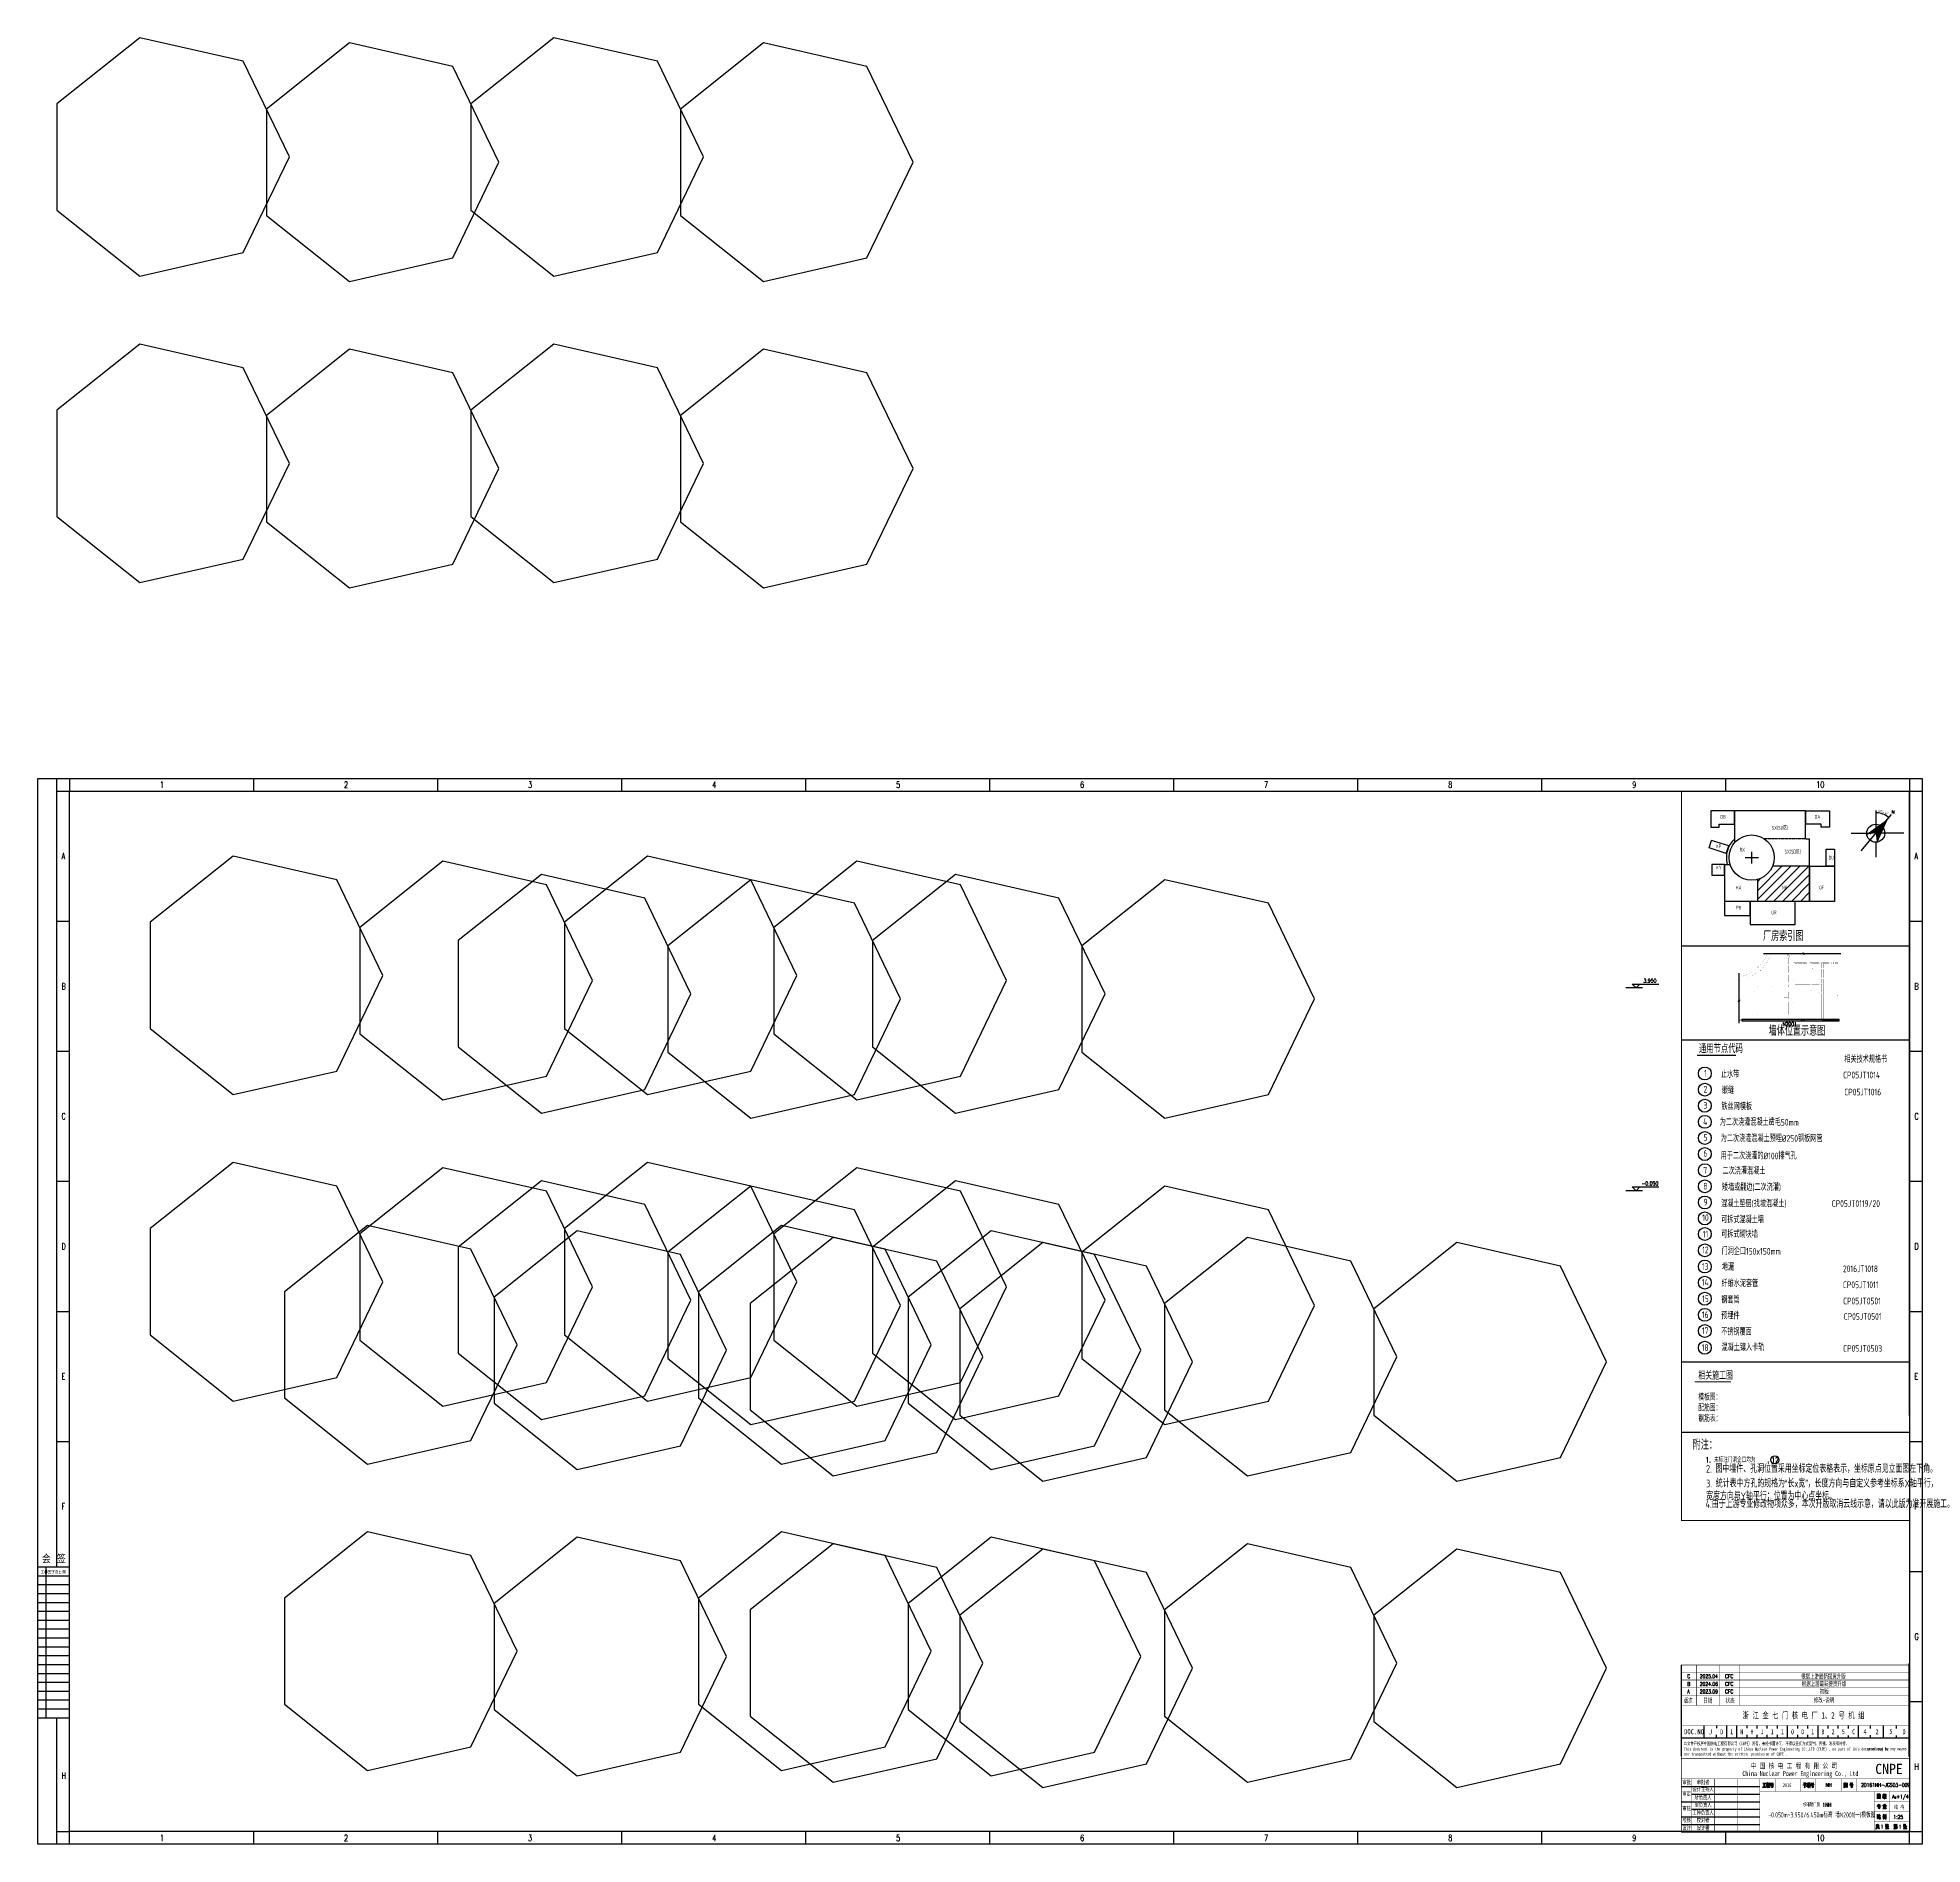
# Model space of a CAD drawing. Extents: x -383207 to 558143, y -95136 to 11777.
# Drawn here: x 256188 to 293363, y -93974 to -58337 of the extents above; entities that cross this region are included whole.
import ezdxf
from ezdxf.enums import TextEntityAlignment as Align

# ---------------------------------------------------------------- set-up
doc = ezdxf.new("R2010")
doc.units = 0
doc.linetypes.add('CENTER', pattern=[50.8, 31.75, -6.35, 6.35, -6.35])
doc.linetypes.add('CONTINOUS', pattern=[0])
doc.layers.get('0').update_dxf_attribs({"linetype": 'CONTINUOUS'})
for name, color, linetype in [('1', 7, 'CONTINUOUS'), ('BORDER', 7, 'CONTINUOUS'), ('B版云线202106', 2, 'CONTINUOUS'), ('C77(文本)', 7, 'CONTINUOUS'), ('DIM', 3, 'CONTINUOUS'), ('NHFVVP_CenterLine', 4, 'CONTINUOUS'), ('NHJVVK_OpenLine', 7, 'CONTINUOUS'), ('PUB_TEXT', 7, 'CONTINUOUS'), ('TEXT', 4, 'CONTINUOUS'), ('THIN', 3, 'CONTINUOUS'), ('TK', 4, 'CONTINUOUS'), ('wall', 7, 'CONTINUOUS'), ('中心线', 2, 'CENTER'), ('图框', 4, 'CONTINOUS'), ('缩略图', 4, 'CONTINUOUS')]:
    doc.layers.add(name, color=color, linetype=linetype)
doc.styles.add('ACP1000普通样式', font='tssdeng.shx', dxfattribs={"width": 0.7, "bigfont": 'tssdchn.shx'})
doc.styles.add('CHINESE-3', font='romand.shx', dxfattribs={"width": 0.8, "bigfont": 'ochinese.shx'})
doc.styles.add('DIM_FONT', font='SIMPLEX', dxfattribs={"width": 0.7, "bigfont": 'GBCBIG'})
doc.styles.add('HZ', font='TXT.shx', dxfattribs={"width": 0.7, "bigfont": 'hz.shx'})
doc.styles.add('RH', font='romans.shx', dxfattribs={"width": 0.7, "bigfont": 'hz.shx'})
doc.styles.add('romand', font='romand.shx', dxfattribs={"width": 0.7, "height": 200, "bigfont": 'OCHINESE.shx'})
doc.styles.add('ROMANT', font='ROMANT.shx', dxfattribs={"width": 0.618, "height": 450, "bigfont": 'ochinese.shx'})
doc.styles.add('S1', font='tssdeng.shx', dxfattribs={"width": 0.7, "bigfont": 'tssdchn.shx'})
doc.styles.add('TSSD_Dimension', font='Tssdeng.shx', dxfattribs={"width": 0.7, "bigfont": 'tssdchn.shx'})
doc.styles.add('TSSD_Label', font='tssdeng.shx', dxfattribs={"width": 0.7, "bigfont": 'hztxt.shx'})
doc.styles.add('宋体', font='', dxfattribs={"width": 0.7})
doc.styles.get('宋体').set_extended_font_data('SimSun')

msp = doc.modelspace()

# ---------------------------------------------------------------- texts
at = {"color": 2, "style": '宋体', "width": 0.7}
msp.add_text('浙 江 金 七 门 核 电 厂 1、2 号 机 组', height=125.006, dxfattribs=at).set_placement((289820.4, -91492.2))
at = {"color": 2, "linetype": 'Continuous', "attachment_point": 5, "style": '宋体'}
for s, width, insert, char_height in [('J', 144.377, (289186.7, -91756.9), 100), ('D', 169.011, (289406, -91753), 100), ('1', 169.011, (289602.6, -91752.5), 100), ('N', 169.011, (289802.6, -91752.5), 100), ('H', 2500.122, (290002.6, -91752.5), 100), ('J', 169.011, (290202.6, -91752.5), 100), ('1', 169.011, (290402.6, -91752.5), 100), ('1', 169.011, (290602.6, -91752.5), 100), ('0', 169.011, (290802.6, -91752.5), 100), ('B', 169.011, (291402.7, -91752.5), 100), ('2', 169.011, (291602.7, -91752.5), 100), ('5', 169.011, (291805.5, -91752.5), 100), ('C', 169.011, (292008, -91752.5), 100), ('4', 169.011, (292233, -91752.5), 100), ('2', 169.011, (292470.5, -91752.5), 100), ('S', 169.011, (292743.7, -91747.2), 100), ('D', 169.011, (293002.8, -91752.5), 100), ('2016', 432.741, (290695.9, -92806.2), 75)]:
    msp.add_mtext_dynamic_manual_height_columns(s, width=width, gutter_width=25, heights=[0], dxfattribs=dict(at, insert=insert, char_height=char_height))
at = {"color": 1, "linetype": 'Continuous', "char_height": 100, "attachment_point": 5, "style": '宋体'}
for s, insert in [('0', (291002.7, -91752.5)), ('1', (291202.7, -91752.5))]:
    msp.add_mtext_dynamic_manual_height_columns(s, width=100.005, gutter_width=1, heights=[0], dxfattribs=dict(at, insert=insert))
at = {"color": 2, "char_height": 85.004, "attachment_point": 1, "style": '宋体'}
for s, width, heights, insert in [('\\pi20.00656;审批', 200.01, [111], (288610.7, -92708.3)), ('\\pi21.16356;审定', 200.01, [0], (288610.7, -92930.6)), ('\\pi7.51818;设计主持人', 429.904, [0], (288822.1, -92843.7)), ('\\pi92.97107;审批者', 429.904, [0], (288822.1, -92705.5)), ('\\pi20.83299;审核', 200.01, [0], (288610.7, -93223.4)), ('\\pi7.3529;工种负责人', 429.904, [0], (288822.1, -93304.5)), ('\\pi49.17027;所负责人', 429.904, [0], (288822.1, -93003.7)), ('\\pi49.83141;室负责人', 429.904, [0], (288822.1, -93149.6)), ('\\pi19.67598;校核', 200.01, [0], (288610.7, -93451.6)), ('\\pi19.5107;设计', 200.01, [0], (288610.7, -93604.2)), ('\\pi91.81407;校对者', 429.904, [110.5], (288822.1, -93454.1)), ('\\pi92.30992;设计者', 429.904, [110.5], (288822.1, -93604.2))]:
    msp.add_mtext_dynamic_manual_height_columns(s, width=width, gutter_width=25, heights=heights, dxfattribs=dict(at, insert=insert))
at = {"layer": '1', "color": 6, "style": '宋体', "width": 0.7}
msp.add_text('根据上游最新提资升版', height=90, dxfattribs=at).set_placement((290971.3, -90702.4))
at = {"layer": '1', "color": 2, "style": '宋体'}
for s, height, width, p in [('版次', 90, 0.7, (288656.6, -91181)), ('状态', 90, 0.7, (289482.4, -91181)), ('根据上游最新提资升版', 90, 0.7, (290983.4, -90852.4)), ('修改-说明', 90, 0.7, (291221.5, -91173.6)), ('初版', 90, 0.7, (291342.6, -91002.4)), ('日期 ', 90, 0.7, (289043, -91181)), ('DOC.NO', 100, 0.8, (288664.4, -91802.4)), ('China Nuclear Power Engineering Co., Ltd', 100.005, 0.7, (289814.5, -92627.2)), ('中 国 核 电 工 程 有 限 公 司', 100.005, 0.8, (289977.7, -92474.5))]:
    msp.add_text(s, height=height, dxfattribs=dict(at, width=width)).set_placement(p)
at = {"layer": '1', "color": 2, "ltscale": 0.8, "style": '宋体', "width": 0.7}
for s, height, p in [('本文件产权属中国核电工程有限公司（CNPE）所有，未经书面许可，不得以任何方式复制、传播、发表和外传。', 67.503, (288655.8, -92018.7)), ('This document is the property of China Nuclear Power Engineering CO.,LTD (CNPE) , no part of this document may be', 62.5031, (288663.6, -92123.6)), ('nor transmitted without the written  permission of CNPE .', 62.503, (288666, -92223.1)), ('reproduced by any means , ', 62.503, (292229.9, -92118.6))]:
    msp.add_text(s, height=height, dxfattribs=at).set_placement(p)
at = {"layer": 'C77(文本)', "color": 0, "style": 'S1', "width": 0.7}
msp.add_text('墙体位置示意图', height=175, dxfattribs=at).set_placement((290333.1, -78074.3), align=Align.BOTTOM_LEFT)
at = {"layer": 'C77(文本)', "style": 'S1', "width": 0.7}
for s, height, p in [('通用节点代码', 159, (288956.5, -78365)), ('相关施工图', 150, (288944.8, -84807.8)), ('附注：', 175, (288833.7, -86187.9))]:
    msp.add_text(s, height=height, dxfattribs=at).set_placement(p)
at = {"layer": 'C77(文本)', "color": 4, "style": 'S1', "width": 0.7}
for s, height, p in [('相关技术规格书', 132.5, (291826.2, -78555.2)), ('1', 132.5, (289059.4, -78831.1)), ('止水带', 132.5, (289390.3, -78853.9)), ('CP05JT1014', 132.5, (291800.2, -78865.3)), ('2', 132.5, (289048.9, -79146.2)), ('嵌缝', 132.5, (289408.2, -79168)), ('CP05JT1016', 132.5, (291824.8, -79201.8)), ('3', 132.5, (289045.1, -79464.4)), ('铁丝网模板', 132.5, (289401.4, -79487.4)), ('4', 132.5, (289040.6, -79782.9)), (' 为二次浇灌混凝土凿毛50mm', 132.5, (289299, -79797.2)), ('6', 132.5, (289044.4, -80410.4)), ('5', 132.5, (289048.7, -80097.5)), ('为二次浇灌混凝土预埋%%C250钢板网管', 132.5, (289387.2, -80116.9)), ('7', 132.5, (289042.6, -80747.9)), ('用于二次浇灌的%%c100排气孔', 132.5, (289386.1, -80461.4)), ('二次浇灌混凝土', 132.5, (289422.8, -80758.9)), ('8', 132.5, (289042.5, -81057.2)), ('矮墙或翻边(二次浇灌)', 132.5, (289409.2, -81080.6)), ('9', 132.5, (289049.3, -81372.1)), ('混凝土垫层(找坡混凝土)', 132.5, (289395.7, -81403.6)), ('CP05JT0119/20', 132.5, (291577.1, -81401)), ('10', 132.5, (289022, -81679.3)), ('可拆式混凝土墙', 132.5, (289395.7, -81719.1)), ('11', 132.5, (289031.7, -82003.3)), ('可拆式砌块墙', 132.5, (289395.7, -82006.3)), ('13', 132.5, (289013.9, -82643)), ('12', 132.5, (289020.2, -82315.2)), ('门洞企口150x150mm', 132.5, (289402.4, -82342.7)), ('地漏', 132.5, (289409.2, -82654.3)), ('14', 132.5, (289012.3, -82955.5)), ('纤维水泥套管', 132.5, (289402.4, -82978.7)), ('2016JT1018', 132.5, (291797.8, -82688)), ('CP05JT1011', 132.5, (291797.8, -83003.6)), ('15', 132.5, (289017.8, -83279.2)), ('钢套管', 132.5, (289395.7, -83303)), ('CP05JT0501', 132.5, (291800.7, -83322.8)), ('16', 132.5, (289015.1, -83593.1)), ('预埋件', 132.5, (289395.7, -83615.7)), ('CP05JT0501', 132.5, (291812.8, -83628.7)), ('17', 132.5, (289015.1, -83910.9)), ('不锈钢覆面', 132.5, (289395.7, -83933.4)), ('18', 132.5, (289012.3, -84242.3)), ('混凝土镶入卡轨', 132.5, (289402.4, -84239.5)), ('CP05JT0503', 132.5, (291802.4, -84259.1)), ('模板图：', 125, (288944.6, -85217.6)), ('钢筋表：', 125, (288944.6, -85639.9)), ('配筋图：', 125, (288944.6, -85428.7))]:
    msp.add_text(s, height=height, dxfattribs=at).set_placement(p)
at = {"layer": 'PUB_TEXT', "color": 2, "style": '宋体'}
msp.add_text('CNPE', height=200.01, dxfattribs=at).set_placement((292434.8, -92585.2))
at = {"layer": 'TEXT', "style": 'DIM_FONT', "width": 0.8}
for s, p in [('3.950', (287990, -76938.5)), ('-0.050', (287990, -80938.5))]:
    msp.add_text(s, height=75, dxfattribs=at).set_placement(p, align=Align.MIDDLE)
at = {"layer": 'TEXT', "color": 6, "style": 'RH', "width": 0.7}
msp.add_text('N2001', height=75, dxfattribs=at).set_placement((290606.1, -77833.5, 0))
at = {"layer": 'TEXT', "color": 1, "style": 'ACP1000普通样式', "width": 0.7}
for s, p in [('2. 图中埋件、孔洞位置采用坐标定位表格表示，坐标原点见立面图左下角。', (289096.8, -86687.5)), ('4.由于上游专业修改物项众多，本次升版取消云线示意，请以此版为准开展施工。', (289087.8, -87382.7))]:
    msp.add_text(s, height=150, dxfattribs=at).set_placement(p, align=Align.BOTTOM_LEFT)
at = {"layer": 'TEXT', "color": 1, "insert": (289098.2, -86782.2), "char_height": 150, "attachment_point": 1, "style": 'ACP1000普通样式'}
msp.add_mtext_dynamic_manual_height_columns('3. 统计表中方孔的规格为“长x宽”，长度方向与自定义参考坐标系X轴平行，宽度方向与Y轴平行；位置为中心点坐标。', width=3911.658, gutter_width=1000, heights=[482.1], dxfattribs=at)
at = {"layer": 'TK', "color": 6, "style": 'romand', "width": 0.7}
for s, p in [('C', (288727, -90697.2)), ('2025.04', (288974.3, -90697.2)), ('CFC', (289470.9, -90697.2))]:
    msp.add_text(s, height=75, dxfattribs=at).set_placement(p)
at = {"layer": 'TK', "color": 2}
for s, style, width, p in [('A', 'romand', 0.7, (288727.1, -90997.3)), ('B', 'romand', 0.7, (288727.1, -90847.3)), ('2024.06', 'romand', 0.7, (288974.3, -90847.3)), ('2023.09', 'romand', 0.7, (288974.3, -90997.3)), ('CFC', 'romand', 0.7, (289470.9, -90847.3)), ('CFC', 'romand', 0.7, (289470.9, -90997.3)), ('NH', 'romand', 0.7, (291455, -92841.2)), ('结 构', 'CHINESE-3', 0.8, (292807.1, -93283.2))]:
    msp.add_text(s, height=75, dxfattribs=dict(at, style=style, width=width)).set_placement(p)
at = {"layer": 'TK', "color": 1, "width": 0.7}
for s, height, style, p in [('20161NH-JGS03-009', 75.004, 'romand', (292153.3, -92840.6)), ('核辅助厂房 1NH ', 75, 'RH', (291006.7, -93232.2)), ('A  ', 75, 'romand', (292766.9, -93071.5)), ('0', 33.3, 'romand', (292823.1, -93071.5)), ('+1/4', 75, 'romand', (292852.3, -93070.7)), ('-0.050m~3.950/6.450m标高 墙N2001(一)模板图', 100.005, 'TSSD_Dimension', (290326, -93444.4)), ('1:25', 75, 'romand', (292793.3, -93471.5))]:
    msp.add_text(s, height=height, dxfattribs=dict(at, style=style)).set_placement(p)
at = {"layer": 'TK', "color": 4, "style": 'romand', "width": 0.7}
for p in [(292542.2, -93661.4), (292896.6, -93664.3)]:
    msp.add_text('1', height=75, dxfattribs=at).set_placement(p)
at = {"layer": '图框', "color": 6, "style": 'RH', "width": 0.7}
for s, p in [('1. 未标注门洞企口均为    .', (289084.5, -86439.9)), ('12', (290387.9, -86440.8))]:
    msp.add_text(s, height=100, dxfattribs=at).set_placement(p)

# ---------------------------------------------------------------- blocks, each defined once
blk = doc.blocks.new('tk1')
at = {"color": 0}
for p, q in [((46134, -557127), (45509, -557127)), ((45676, -560102), (45676, -557127)), ((46134, -557302), (45509, -557302)), ((46134, -557477), (45509, -557477)), ((46134, -557652), (45509, -557652)), ((46134, -557827), (45509, -557827)), ((46134, -558002), (45509, -558002)), ((46134, -558177), (45509, -558177)), ((46134, -558352), (45509, -558352)), ((46134, -558527), (45509, -558527)), ((46134, -558702), (45509, -558702)), ((46134, -558877), (45509, -558877)), ((46134, -559052), (45509, -559052)), ((46134, -559227), (45509, -559227)), ((46134, -559402), (45509, -559402)), ((46134, -559577), (45509, -559577)), ((46134, -559752), (45509, -559752)), ((46134, -559927), (45509, -559927)), ((46134, -560102), (45509, -560102))]:
    blk.add_line(p, q, dxfattribs=at)
at = {"color": 4, "flags": 128}
for points in [[(45509, -562593), (45509, -541568)], [(45509, -541568), (82684, -541568)], [(46134, -541568), (46134, -541818)], [(49764, -541568), (49764, -541818)], [(53394, -541568), (53394, -541818)], [(57024, -541568), (57024, -541818)], [(60654, -541568), (60654, -541818)], [(64284, -541568), (64284, -541818)], [(67914, -541568), (67914, -541818)], [(71544, -541568), (71544, -541818)], [(75174, -541568), (75174, -541818)], [(78804, -541568), (78804, -541818)], [(82434, -541568), (82434, -541818)], [(82684, -541568), (82684, -562593)], [(45884, -541818), (46134, -541818)], [(49764, -562343), (49764, -562593)], [(53394, -562343), (53394, -562593)], [(57024, -562343), (57024, -562593)], [(60654, -562343), (60654, -562593)], [(64284, -562343), (64284, -562593)], [(67914, -562343), (67914, -562593)], [(71544, -562343), (71544, -562593)], [(75174, -562343), (75174, -562593)], [(78804, -562343), (78804, -562593)], [(82684, -562593), (45509, -562593)]]:
    blk.add_lwpolyline(points, dxfattribs=at)
at = {"color": 4}
blk.add_lwpolyline([(45884, -557127), (45884, -541568)], dxfattribs=at)
at = {"flags": 128}
for points in [[(45884, -541818), (46134, -541818)], [(82434, -541818), (82684, -541818)], [(45884, -544383), (46134, -544383)], [(82434, -544383), (82684, -544383)], [(45884, -546949), (46134, -546949)], [(82434, -546949), (82684, -546949)], [(45884, -549515), (46134, -549515)], [(82434, -549515), (82684, -549515)], [(45884, -552080), (46134, -552080)], [(82434, -552080), (82684, -552080)], [(45884, -554646), (46134, -554646)], [(82434, -554646), (82684, -554646)], [(82434, -557211), (82684, -557211)], [(82434, -559777), (82684, -559777)], [(45884, -562343), (46134, -562343)], [(46134, -562593), (46134, -562343)], [(82432, -562593), (82432, -562343)], [(82434, -562343), (82684, -562343)]]:
    blk.add_lwpolyline(points, dxfattribs=at)
blk.add_lwpolyline([(46134, -541818), (82432, -541818), (82432, -562343), (46134, -562343)], close=True)
blk.add_lwpolyline([(45884, -562593), (45884, -560102)])
at = {"layer": 'C77(文本)', "color": 4}
for p in [(77932, -541818), (82432, -554137)]:
    blk.add_line(p, (82432, -541818), dxfattribs=at)
at = {"color": 0, "style": 'HZ', "width": 0.7}
for s, p in [('1', (47922, -541755)), ('2', (51552, -541755)), ('3', (55182, -541755)), ('4', (58812, -541755)), ('5', (62442, -541755)), ('6', (66072, -541755)), ('7', (69702, -541755)), ('8', (73332, -541755)), ('9', (76962, -541755)), ('10', (80592, -541755)), ('A', (45980, -543163)), ('A', (82530, -543163)), ('B', (45980, -545729)), ('B', (82530, -545729)), ('C', (45980, -548294)), ('C', (82530, -548294)), ('D', (45980, -550860)), ('D', (82530, -550860)), ('E', (45980, -553426)), ('E', (82530, -553426)), ('F', (45980, -555991)), ('F', (82530, -555991)), ('G', (82530, -558557)), ('H', (45980, -561299)), ('H', (82530, -561123)), ('1', (47922, -562530)), ('2', (51552, -562530)), ('3', (55182, -562530)), ('4', (58812, -562530)), ('5', (62442, -562530)), ('6', (66072, -562530)), ('7', (69702, -562530)), ('8', (73332, -562530)), ('9', (76962, -562530)), ('10', (80592, -562530))]:
    blk.add_text(s, height=125, dxfattribs=at).set_placement(p)
at = {"color": 0, "style": 'HZ', "width": 0.9}
blk.add_text('会 签  ', height=150, dxfattribs=at).set_placement((45947, -557047), align=Align.CENTER)
at = {"layer": '图框', "color": 3, "style": 'HZ', "width": 0.9}
blk.add_text('工种签字及日期', height=60, dxfattribs=at).set_placement((45814, -557256), align=Align.CENTER)
blk = doc.blocks.new('_ClosedBlank')
at = {"color": 0}
blk.add_lwpolyline([(0, 0, 0, 0.658, 0), (-2.5, 0, 0.658, 0.658, 0)], format="xyseb", dxfattribs=at)
blk = doc.blocks.new('A$C5E8E3E41')
at = {"layer": 'DIM'}
blk.add_line((160, -2794), (1787, -851), dxfattribs=at)
blk.add_arc((0, -2986), 2685, 52.20852, 87.86565, dxfattribs=at)
at = {"layer": '缩略图'}
for p, q in [((0, 0), (0, -2316)), ((-1925, -5287), (2050, -536)), ((-3235, -2986), (-671, -2986)), ((3695, -2985), (0, -2986)), ((0, -4168), (0, -6137))]:
    blk.add_line(p, q, dxfattribs=at)
blk.add_lwpolyline([(-1172, -3135), (1408, -1304), (135, -4160)], dxfattribs=at)
blk.add_circle((0, -2986), 1181, dxfattribs=at)
blk.add_point((-669, -3033), dxfattribs=at)
blk.add_point((-669, -3033), dxfattribs=at)
for points in [[(0, -2986), (-1172, -3135), (1408, -1304)], [(135, -4160), (1408, -1304), (0, -2986)]]:
    blk.add_solid(points, dxfattribs=at)
at = {"layer": 'DIM', "xscale": 100, "yscale": 100, "zscale": 100}
for p, rotation in [((0, -301), 178.9328260940947), ((1723, -927), 321.1413489768363)]:
    blk.add_blockref('_ClosedBlank', p, dxfattribs=dict(at, rotation=rotation))
at = {"layer": 'DIM', "color": 7, "insert": (1004, -222), "char_height": 300, "attachment_point": 5, "rotation": 340.03709, "style": 'TSSD_Dimension'}
blk.add_mtext('\\A1;40°44\'40"', dxfattribs=at)
at = {"layer": '缩略图', "style": 'ROMANT'}
blk.add_text('N', height=400, dxfattribs=at).set_placement((2099, -395))
blk = doc.blocks.new('A$C3CC76250')
at = {"layer": 'TEXT', "lineweight": 30}
h = blk.add_hatch(dxfattribs=at)
h.set_pattern_fill('ANSI31', color=256, scale=3000, style=0)
h.set_pattern_definition([(45, (-770190, -402651), (-6735.19, 6735.19), [])])
h.paths.add_polyline_path([(1880, 0), (1880, -2491, -0.3755255), (4213, -2205), (7459, -2205), (7459, 0)])
h.paths.add_polyline_path([(4731, -1679), (4731, -1022), (6141, -1022), (6141, -1679)], flags=24)
h = blk.add_hatch(dxfattribs=at)
h.set_pattern_fill('ANSI31', color=5, scale=4000, style=0)
h.set_pattern_definition([(45, (-510316.34, 2095162.27), (-353.55339, 353.55339), [])])
h.paths.add_polyline_path([(7781, -4361), (4861, -4361, -0.2311413), (3690, -5401), (3690, -7140), (7781, -7140)])
h.paths.add_polyline_path([(5553, -6236), (5965, -6236), (5965, -5872), (5553, -5872)], flags=24)
at = {"linetype": 'CENTER', "ltscale": 0.3}
blk.add_line((7459, -2205), (4213, -2205), dxfattribs=at)
at = {"layer": '中心线'}
for p, q in [((2709, -3682), (3757, -3682)), ((3210, -3227), (3210, -4134))]:
    blk.add_line(p, q, dxfattribs=at)
at = {"layer": '缩略图'}
for p, q in [((7459, 0), (1880, 0)), ((1880, -2491), (1880, 0)), ((7459, -2205), (7459, 0)), ((-152, -2905), (39, -2319)), ((1202, -3349), (-152, -2905)), ((1397, -2765), (39, -2319)), ((1202, -3349), (1397, -2765)), ((7459, -2205), (7781, -2205)), ((7781, -7140), (7781, -2205)), ((1068, -4221), (1068, -7140)), ((1068, -4221), (1509, -4221)), ((7781, -4361), (4861, -4361)), ((3690, -7140), (3690, -5401)), ((3690, -7140), (1068, -7140)), ((7781, -7140), (3690, -7140))]:
    blk.add_line(p, q, dxfattribs=at)
for points in [[(0, -1281), (651, -1281), (651, -1050), (1862, -1050), (1862, 0), (0, 0), (0, -1281)], [(9339, -1281), (8688, -1281), (8688, -1050), (7477, -1050), (7477, 0), (9339, 0), (9339, -1281)], [(1068, -7147), (1068, -8239), (3097, -8239), (3097, -7147), (1068, -7147)]]:
    blk.add_lwpolyline(points, dxfattribs=at)
for points in [[(1057, -4221), (77, -4221), (77, -5061), (1057, -5061)], [(7788, -4361), (9748, -4361), (9748, -7140), (7788, -7140)], [(9083, -4354), (9083, -3017), (9748, -3017), (9748, -4354)], [(3105, -8953), (6654, -8953), (6654, -7147), (3105, -7147)]]:
    blk.add_lwpolyline(points, close=True, dxfattribs=at)
blk.add_circle((3210, -3682), 1785, dxfattribs=at)
blk.add_arc((3210, -3682), 1995, 131.81448, 195.67471, dxfattribs=at)
at = {"layer": 'TEXT', "color": 7, "lineweight": 30, "xscale": 0.6000000000000001, "yscale": 0.6000000000000001, "zscale": 0.6000000000000001}
blk.add_blockref('A$C5E8E3E41', (13001, 36), dxfattribs=at)
at = {"color": 0, "linetype": 'ByBlock', "style": 'TSSD_Label', "width": 0.7}
for s, p in [('DB', (748, -610)), ('DA', (8191, -610)), ('KP', (411, -2945)), ('RX', (2258, -3207)), ('KY', (411, -4620)), ('DU', (9291, -3840)), ('KA', (1987, -6198)), ('NH', (5613, -6198)), ('QF', (8525, -6198)), ('PR', (1987, -7785)), ('UR', (4761, -8162))]:
    blk.add_text(s, height=300, dxfattribs=at).set_placement(p)
at = {"linetype": 'ByBlock', "style": 'TSSD_Label', "width": 0.7}
for s, p in [('SX(SU区)', (4801, -1479)), ('SX(SD区)', (5813, -3361))]:
    blk.add_text(s, height=300, dxfattribs=at).set_placement(p)
blk = doc.blocks.new('A$C4f303797')
at = {"layer": 'TEXT', "color": 7, "lineweight": 30, "xscale": 0.5, "yscale": 0.5, "zscale": 0.5}
blk.add_blockref('A$C3CC76250', (76, 4477), dxfattribs=at)
at = {"layer": 'C77(文本)', "color": 0, "style": 'S1', "width": 0.7}
blk.add_text('厂房索引图', height=350, dxfattribs=at).set_placement((2130, -751), align=Align.BOTTOM_LEFT)
blk = doc.blocks.new('A$Cc6a5050b')
at = {"layer": 'NHFVVP_CenterLine', "ltscale": 10}
blk.add_blockref('A$C4f303797', (-7851, -5335), dxfattribs=at)

# ---------------------------------------------------------------- hatches: boundary and pattern name
at = {"layer": '1'}
h = msp.add_hatch(color=2, dxfattribs=at)
h.paths.add_polyline_path([(290246.9, -92775.9), (290274.3, -92775.9), (290269.1, -92768.5), (290265.3, -92773.8), (290215.5, -92773.8), (290217.7, -92777.1), (290220.7, -92776.2), (290223.7, -92775.9), (290242.5, -92775.9), (290242.5, -92844.2), (290211.3, -92844.2), (290213.7, -92847.6), (290216.5, -92846.6), (290219.5, -92846.4), (290278.1, -92846.4), (290272.5, -92838.4), (290268.5, -92844.2), (290246.9, -92844.2)])
h.paths.add_polyline_path([(290303.2, -92813.3), (290303.1, -92806.3), (290303.1, -92803), (290305.5, -92806.4), (290307.3, -92810), (290308.7, -92813.6), (290309, -92814.7), (290310.6, -92818.1), (290312.2, -92817.1), (290312.5, -92816.4), (290313.2, -92812.5), (290312.1, -92808.7), (290311.9, -92808.4), (290310, -92806.3), (290307.4, -92804.2), (290304.1, -92801.9), (290303.1, -92801.3), (290303.1, -92793), (290315.4, -92793), (290310.7, -92786.4), (290307.5, -92790.9), (290303.1, -92790.9), (290303.1, -92770.1), (290307.4, -92769.1), (290310.6, -92768.3), (290313, -92768), (290313.7, -92768), (290309.9, -92760.5), (290308.1, -92762.3), (290305.5, -92764.1), (290302, -92766), (290300.3, -92766.8), (290296.8, -92768.2), (290293.7, -92769.4), (290290.8, -92770.4), (290288.1, -92771.1), (290287.1, -92771.3), (290287.1, -92773), (290291.1, -92772.4), (290294.5, -92771.9), (290297.3, -92771.3), (290299.4, -92770.9), (290299.4, -92790.9), (290284.8, -92790.9), (290287.1, -92794.3), (290289.7, -92793), (290298.5, -92793), (290298, -92796.8), (290297.3, -92800.8), (290296.4, -92805.1), (290295.3, -92809.5), (290294.1, -92814.2), (290293, -92818), (290291.8, -92821.9), (290290.5, -92825.9), (290289, -92829.8), (290287.5, -92833.8), (290285.8, -92837.8), (290285.1, -92839.3), (290285.7, -92840.6), (290289.5, -92834.2), (290291.3, -92830.7), (290292.9, -92827), (290294.5, -92823.2), (290296, -92819.3), (290297.4, -92815.2), (290298.7, -92810.9), (290299.4, -92808.4), (290299.3, -92814.2), (290299.3, -92843.4), (290299.2, -92847.2), (290299.2, -92850.8), (290299.1, -92854.1), (290299.1, -92856.8), (290303.5, -92853.8), (290303.5, -92852.3), (290303.3, -92850.2), (290303.3, -92844.2), (290303.2, -92840.4)])
h.paths.add_polyline_path([(290347.5, -92771.3), (290350.1, -92768.8), (290346, -92763), (290343.4, -92766.8), (290322.1, -92766.8), (290317.7, -92763), (290317.8, -92767.4), (290317.8, -92767.4), (290317.9, -92771.9), (290318.1, -92776.3), (290318.1, -92785.8), (290317.9, -92790.3), (290317.9, -92794.7), (290317.8, -92799.1), (290317.7, -92800.5), (290321.8, -92798), (290321.8, -92793), (290343.7, -92793), (290343.7, -92798.5), (290347.7, -92796.3), (290347.7, -92793.8), (290347.6, -92790.5), (290347.6, -92786.4), (290347.5, -92781.3)])
h.paths.add_polyline_path([(290321.8, -92768.8), (290343.7, -92768.8), (290343.7, -92790.9), (290321.8, -92790.9)], flags=16)
h.paths.add_polyline_path([(290334.3, -92807.9), (290352.1, -92807.9), (290347.5, -92801.3), (290344.3, -92805.9), (290313.9, -92805.9), (290316.3, -92809.3), (290318.9, -92807.9), (290330.5, -92807.9), (290330.5, -92826.3), (290315.7, -92826.3), (290318.1, -92829.6), (290320.7, -92828.5), (290330.5, -92828.5), (290330.5, -92848), (290309.6, -92848), (290311.9, -92851.4), (290314.9, -92850.4), (290317.7, -92850), (290354.2, -92850), (290349.2, -92843), (290345.7, -92848), (290334.3, -92848), (290334.3, -92828.5), (290350.7, -92828.5), (290346, -92821.7), (290342.8, -92826.3), (290334.3, -92826.3)])
h.paths.add_polyline_path([(290412.8, -92782.6), (290412.8, -92768.5), (290415.1, -92765.5), (290411, -92760.5), (290408.4, -92764.7), (290379.5, -92764.7), (290375.2, -92761.3), (290375.3, -92765.6), (290375.3, -92770), (290375.4, -92774.5), (290375.4, -92783.5), (290375.3, -92788), (290375.3, -92792.4), (290375.2, -92796.6), (290375.2, -92796.8), (290379.5, -92794.7), (290379.5, -92790.5), (290408.7, -92790.5), (290408.7, -92795.1), (290413, -92792.5), (290412.9, -92790.2), (290412.9, -92786.8)])
h.paths.add_polyline_path([(290379.5, -92766.8), (290408.7, -92766.8), (290408.7, -92788.4), (290379.5, -92788.4)], flags=16)
h.paths.add_polyline_path([(290388, -92803.4), (290426.8, -92803.4), (290421.5, -92796), (290417.7, -92801.3), (290361.5, -92801.3), (290363.8, -92804.6), (290366.4, -92803.4), (290383, -92803.4), (290382.1, -92808.2), (290381, -92812.2), (290380.7, -92813.4), (290378.8, -92817.1), (290377.2, -92818.9), (290380.7, -92824.7), (290383.3, -92820.9), (290410.1, -92820.9), (290409.4, -92827.9), (290408.5, -92833.7), (290407.7, -92838.3), (290406.8, -92842), (290405.8, -92844.4), (290404.8, -92845.8), (290402.8, -92846.5), (290400.3, -92846.5), (290397.3, -92845.9), (290393.6, -92844.7), (290390.3, -92843.4), (290390, -92845.1), (290393.6, -92847.6), (290396.3, -92850.2), (290398.1, -92852.9), (290398.9, -92855.7), (290399, -92856.3), (290402.6, -92854.9), (290405.2, -92853.5), (290405.8, -92853), (290408.2, -92850.8), (290409.8, -92848.4), (290410.5, -92846.7), (290411.3, -92844), (290412.1, -92840.3), (290412.9, -92835.5), (290413.7, -92829.6), (290414.5, -92823.4), (290417.4, -92820.5), (290413, -92814.2), (290409.8, -92818.9), (290383.9, -92818.9)])
h = msp.add_hatch(color=2, dxfattribs=at)
h.paths.add_polyline_path([(291047.2, -92845.7), (291047.2, -92804.6), (291077.8, -92804.6), (291071.1, -92795.5), (291066.4, -92802.6), (291047.2, -92802.6), (291047.2, -92794.7), (291050.4, -92792.2), (291047.8, -92789.7), (291050.9, -92786.6), (291053.7, -92783.9), (291056.5, -92781.3), (291059, -92779), (291061.3, -92777), (291063.5, -92775.1), (291067.1, -92772.6), (291070.1, -92771.4), (291072.2, -92771.3), (291066.4, -92761.7), (291062.3, -92766.8), (291017.5, -92766.8), (291019.8, -92770.1), (291022.7, -92769.2), (291025.6, -92768.8), (291062.6, -92768.8), (291046.6, -92788.4), (291042.5, -92784.7), (291042.8, -92797.9), (291042.8, -92802.6), (291010.7, -92802.6), (291013.1, -92805.9), (291016, -92805), (291018.9, -92804.6), (291042.8, -92804.6), (291042.8, -92840.1), (291042.1, -92844.5), (291040.5, -92845.5), (291038.5, -92845.3), (291035.6, -92844.9), (291031.8, -92844.2), (291030, -92843.9), (291030, -92845.9), (291033.7, -92847.9), (291036.6, -92850.2), (291038.5, -92852.8), (291039.5, -92855.5), (291039.6, -92856.8), (291042.8, -92854.9), (291045.2, -92852.4), (291046.6, -92849.3)])
h.paths.add_polyline_path([(291120.4, -92785.9), (291141.9, -92785.9), (291141.9, -92831), (291146, -92827.6), (291145.9, -92823), (291145.7, -92814.2), (291145.7, -92787.6), (291148.4, -92785.1), (291143.6, -92779.7), (291141, -92783.9), (291127.9, -92783.9), (291129.5, -92778.4), (291130.9, -92773.9), (291132.1, -92770.2), (291133.1, -92767.4), (291133.2, -92767.2), (291151.8, -92767.2), (291146.6, -92760), (291142.8, -92765.1), (291110.7, -92765.1), (291113, -92768.5), (291116, -92767.5), (291118.9, -92767.2), (291127.9, -92767.2), (291127.6, -92770.2), (291127.3, -92774.3), (291126.7, -92779.3), (291126.2, -92783.9), (291120.6, -92783.9), (291116.2, -92780.6), (291116.4, -92784.7), (291116.5, -92789), (291116.5, -92797.9), (291116.6, -92802.5), (291116.6, -92812.1), (291116.5, -92817), (291116.5, -92821.5), (291116.4, -92825.7), (291116.4, -92829.8), (291116.2, -92832.6), (291120.4, -92828.8)])
h.paths.add_polyline_path([(291106.5, -92822.5), (291110.9, -92819.7), (291112.2, -92818.9), (291111.6, -92817.2), (291101.1, -92822.2), (291101.1, -92776.8), (291112.8, -92776.8), (291108.1, -92770.1), (291104.6, -92774.6), (291085.6, -92774.6), (291088, -92777.9), (291090.9, -92777), (291093.8, -92776.8), (291097.3, -92776.8), (291097.3, -92823.8), (291092.8, -92826), (291089.3, -92827.5), (291086.7, -92828.6), (291085.1, -92829.2), (291084.8, -92829.3), (291088.3, -92837.1), (291089.8, -92834.5), (291091.8, -92832.6), (291092.9, -92831.8), (291094.5, -92830.6), (291096.7, -92829.1), (291099.4, -92827.2), (291102.7, -92825)])
h.paths.add_polyline_path([(291131.2, -92832.1), (291131.7, -92829.5), (291132.1, -92826.2), (291132.5, -92822.4), (291132.8, -92817.9), (291133, -92812.9), (291133.1, -92807.5), (291133.2, -92801.8), (291135.8, -92798.8), (291129.1, -92793.4), (291129.2, -92798.1), (291129.2, -92807.1), (291128.9, -92815.9), (291128.8, -92820), (291128.3, -92825.1), (291127.5, -92829.6), (291126.6, -92833.7), (291125.3, -92837.2), (291124.2, -92839.7), (291122.6, -92842), (291120.9, -92844.2), (291118.6, -92846.6), (291115.9, -92849), (291112.8, -92851.4), (291109.4, -92853.7), (291107.2, -92855.1), (291108.1, -92856.3), (291111.7, -92854.4), (291114.9, -92852.5), (291117.8, -92850.6), (291120.4, -92848.9), (291122.6, -92847), (291123.8, -92845.9), (291126.2, -92843.2), (291128.1, -92840), (291129.8, -92836.3)])
h.paths.add_polyline_path([(291142.8, -92838.2), (291139.8, -92835.7), (291136.2, -92832.7), (291133.4, -92830.5), (291132.8, -92831.8), (291135.7, -92835.5), (291138.2, -92838.7), (291140.2, -92841.4), (291141.6, -92843.4), (291143.8, -92846.8), (291145.7, -92850.3), (291146.8, -92852.5), (291148.7, -92855.1), (291150, -92852.7), (291150.2, -92848.4), (291148.9, -92844.7), (291148.4, -92843.9), (291147.1, -92842.3), (291145.3, -92840.4)])
h.paths.add_polyline_path([(291212.2, -92782.6), (291212.2, -92768.5), (291214.4, -92765.5), (291210.4, -92760.5), (291207.8, -92764.7), (291179, -92764.7), (291174.6, -92761.3), (291174.7, -92765.6), (291174.8, -92770), (291174.8, -92788), (291174.7, -92792.4), (291174.6, -92796.6), (291174.6, -92796.8), (291179, -92794.7), (291179, -92790.5), (291208, -92790.5), (291208, -92795.1), (291212.4, -92792.5), (291212.3, -92790.2), (291212.3, -92786.8)])
h.paths.add_polyline_path([(291179, -92766.8), (291208, -92766.8), (291208, -92788.4), (291179, -92788.4)], flags=16)
h.paths.add_polyline_path([(291187.4, -92803.4), (291226.2, -92803.4), (291220.8, -92796), (291217.2, -92801.3), (291160.8, -92801.3), (291163.2, -92804.6), (291165.8, -92803.4), (291182.4, -92803.4), (291181.5, -92808.2), (291180.5, -92812.2), (291180, -92813.4), (291178.1, -92817.1), (291176.6, -92818.9), (291180, -92824.7), (291182.8, -92820.9), (291209.6, -92820.9), (291208.7, -92827.9), (291207.9, -92833.7), (291207.1, -92838.3), (291206.1, -92842), (291205.2, -92844.4), (291204.2, -92845.8), (291204, -92845.9), (291202.2, -92846.5), (291199.7, -92846.5), (291196.8, -92845.9), (291193, -92844.7), (291189.8, -92843.4), (291189.4, -92845.1), (291193, -92847.6), (291195.7, -92850.2), (291197.5, -92852.9), (291198.4, -92855.7), (291198.4, -92856.3), (291202, -92854.9), (291204.6, -92853.5), (291205.2, -92853), (291207.6, -92850.8), (291209.2, -92848.4), (291209.9, -92846.7), (291210.6, -92844), (291211.5, -92840.3), (291212.3, -92835.5), (291213.1, -92829.6), (291214, -92823.4), (291216.8, -92820.5), (291212.4, -92814.2), (291209.2, -92818.9), (291183.2, -92818.9)])
h = msp.add_hatch(color=2, dxfattribs=at)
h.paths.add_polyline_path([(291879.3, -92839), (291879.3, -92768), (291881.1, -92765.5), (291877.1, -92760.5), (291874.7, -92764.3), (291828.9, -92764.3), (291824.3, -92760.5), (291824.4, -92765.3), (291824.5, -92769.8), (291824.5, -92848.3), (291824.4, -92852.7), (291824.3, -92856.3), (291828.7, -92853.8), (291828.7, -92846.7), (291875.3, -92846.7), (291875.3, -92855.5), (291879.7, -92852.2), (291879.5, -92848), (291879.5, -92843.6)])
h.paths.add_polyline_path([(291828.7, -92819.7), (291831.7, -92818.1), (291834.5, -92816.5), (291837.4, -92814.7), (291840.1, -92812.7), (291842.7, -92810.6), (291845.3, -92808.2), (291847.9, -92805.7), (291850.4, -92803.1), (291850.8, -92802.6), (291853.1, -92805.6), (291855.5, -92808.3), (291858, -92810.8), (291860.6, -92812.9), (291863.3, -92814.8), (291866.3, -92816.4), (291868.9, -92817.6), (291870.2, -92814.7), (291872.9, -92812.7), (291874.1, -92812.2), (291874.1, -92810.6), (291870.6, -92810.1), (291867.4, -92809.4), (291864.3, -92808.3), (291861.4, -92806.9), (291858.8, -92805.2), (291856.4, -92803.1), (291854.2, -92800.7), (291853.1, -92799.3), (291855.6, -92795.5), (291857.8, -92792.1), (291859.6, -92789), (291861, -92786.7), (291863.3, -92783.5), (291865.8, -92781.4), (291866.9, -92780.9), (291861.9, -92773.4), (291859.3, -92777.6), (291844.7, -92777.6), (291846.4, -92773.9), (291847, -92773), (291849.3, -92770.5), (291843.8, -92766.3), (291875.3, -92766.3), (291875.3, -92844.7), (291828.7, -92844.7)], flags=16)
h.paths.add_polyline_path([(291839.7, -92828.8), (291839.7, -92827.2), (291847.6, -92828.3), (291850.9, -92829.1), (291853.6, -92829.8), (291856, -92830.5), (291857.8, -92831.3), (291859.4, -92832.6), (291861.4, -92835.6), (291861.9, -92839.3), (291861.7, -92840.7), (291860.4, -92842), (291857.8, -92839.7), (291857.3, -92839), (291855.6, -92837.5), (291853.4, -92835.8), (291850.6, -92834.2), (291847.6, -92832.4), (291843.9, -92830.6)], flags=0)
h.paths.add_polyline_path([(291828.7, -92818), (291828.7, -92766.3), (291843.2, -92766.3), (291842.8, -92769.4), (291841.9, -92773.4), (291840.4, -92778.3), (291839.7, -92780.6), (291838.4, -92784.5), (291836.9, -92788.4), (291835.3, -92792.2), (291833.7, -92796), (291831.9, -92799.6), (291832.7, -92800.5), (291834.7, -92797.4), (291836.8, -92794.1), (291838.7, -92790.6), (291840.6, -92787), (291842.2, -92783.2), (291842.7, -92782.2), (291843.6, -92786), (291844.9, -92789.9), (291846.5, -92793.8), (291848.1, -92797.9), (291848.7, -92799.3), (291846.8, -92801.8), (291844.7, -92804.3), (291842.3, -92806.8), (291839.8, -92809.3), (291837.1, -92811.6), (291834.3, -92813.9), (291831.2, -92816.2)], flags=16)
h.paths.add_polyline_path([(291845.5, -92813.4), (291845.9, -92811.7), (291847.6, -92812.2), (291851.1, -92813.5), (291854, -92814.7), (291856.1, -92815.9), (291858.1, -92818.5), (291858.3, -92822.5), (291857.4, -92825.3), (291855.5, -92823.4), (291854, -92821.5), (291851.8, -92819.1), (291849, -92816.5)], flags=0)
h.paths.add_polyline_path([(291850.8, -92796), (291849.2, -92793.2), (291847.6, -92789.9), (291846, -92786), (291844.4, -92781.4), (291843.8, -92779.7), (291859.3, -92779.7), (291857.5, -92783.9), (291855.6, -92787.7), (291853.8, -92791.1), (291851.9, -92794.3)], flags=16)
h.paths.add_polyline_path([(291982.3, -92782.6), (291982.3, -92768.5), (291984.5, -92765.5), (291980.5, -92760.5), (291977.9, -92764.7), (291949.1, -92764.7), (291944.7, -92761.3), (291944.8, -92765.6), (291944.9, -92770), (291944.9, -92788), (291944.8, -92792.4), (291944.7, -92796.6), (291944.7, -92796.8), (291949.1, -92794.7), (291949.1, -92790.5), (291978.1, -92790.5), (291978.1, -92795.1), (291982.5, -92792.5), (291982.4, -92790.2), (291982.4, -92786.8)])
h.paths.add_polyline_path([(291949.1, -92766.8), (291978.1, -92766.8), (291978.1, -92788.4), (291949.1, -92788.4)], flags=16)
h.paths.add_polyline_path([(291957.5, -92803.4), (291996.3, -92803.4), (291991, -92796), (291987.2, -92801.3), (291930.9, -92801.3), (291933.3, -92804.6), (291935.9, -92803.4), (291952.5, -92803.4), (291951.6, -92808.2), (291950.6, -92812.2), (291950.1, -92813.4), (291948.2, -92817.1), (291946.7, -92818.9), (291950.1, -92824.7), (291952.9, -92820.9), (291979.7, -92820.9), (291978.8, -92827.9), (291978, -92833.7), (291977.2, -92838.3), (291976.2, -92842), (291975.3, -92844.4), (291974.3, -92845.8), (291972.3, -92846.5), (291969.8, -92846.5), (291966.8, -92845.9), (291963.1, -92844.7), (291959.9, -92843.4), (291959.5, -92845.1), (291963.1, -92847.6), (291965.8, -92850.2), (291967.6, -92852.9), (291968.5, -92855.7), (291968.5, -92856.3), (291972.1, -92854.9), (291974.7, -92853.5), (291975.3, -92853), (291977.6, -92850.8), (291979.3, -92848.4), (291980, -92846.7), (291980.7, -92844), (291981.6, -92840.3), (291982.4, -92835.5), (291983.2, -92829.6), (291984, -92823.4), (291986.9, -92820.5), (291982.5, -92814.2), (291979.3, -92818.9), (291953.4, -92818.9)])
h = msp.add_hatch(color=2, dxfattribs=at)
h.paths.add_polyline_path([(292499.4, -93227.7), (292500.2, -93223.1), (292500.8, -93219.7), (292540.6, -93219.7), (292535, -93211.8), (292530.8, -93217.7), (292501.2, -93217.7), (292501.8, -93213.2), (292502.5, -93208.8), (292503.1, -93204.5), (292503.4, -93201.8), (292531.8, -93201.8), (292526.6, -93194.3), (292522.8, -93199.8), (292503.8, -93199.8), (292504.4, -93195.2), (292505, -93190.9), (292505.6, -93186.8), (292507.8, -93184.7), (292501.4, -93179.7), (292501.3, -93182.4), (292501.1, -93186.1), (292500.7, -93190.7), (292500.1, -93196.3), (292499.6, -93199.8), (292480.4, -93199.8), (292482.8, -93203.1), (292485.7, -93202.1), (292488.6, -93201.8), (292499.4, -93201.8), (292498.8, -93206.5), (292498.1, -93210.9), (292497.5, -93215), (292497, -93217.7), (292472.6, -93217.7), (292475, -93221), (292477.8, -93220), (292480.8, -93219.7), (292496.8, -93219.7), (292495.9, -93225.7), (292495, -93229.9), (292494.4, -93232.2), (292492.4, -93235.7), (292491.8, -93236.4), (292495.6, -93241.4), (292497.6, -93238.1), (292523, -93238.1), (292520.6, -93242.4), (292518.4, -93246.6), (292516.4, -93250.3), (292514.5, -93253.6), (292512.8, -93256.7), (292511.3, -93259.3), (292510.8, -93260.1), (292508.3, -93258.7), (292505.7, -93257.1), (292499.8, -93254.3), (292496.4, -93252.8), (292494.2, -93251.8), (292493.6, -93253.5), (292497.5, -93256.6), (292501, -93259.4), (292504, -93262), (292506.8, -93264.5), (292509.1, -93266.9), (292511, -93269), (292512.6, -93270.9), (292513.4, -93272.2), (292516, -93276), (292517.9, -93276.5), (292518.4, -93275.5), (292518.9, -93271.4), (292518.6, -93268.4), (292517.6, -93266), (292515.2, -93263.3), (292512.2, -93260.9), (292514.8, -93257.6), (292517.2, -93254.4), (292519.5, -93251.5), (292521.5, -93248.6), (292522.8, -93246.8), (292525.4, -93243.6), (292528.1, -93241.5), (292530.7, -93240.3), (292531.2, -93240.2), (292526, -93231.8), (292523.4, -93235.6), (292498, -93235.6), (292498.6, -93231.9)])
h.paths.add_polyline_path([(292603.3, -93234.6), (292602.5, -93232.4), (292601.3, -93229.6), (292599.9, -93226.4), (292598.1, -93222.6), (292596.1, -93218.5), (292593.6, -93213.7), (292590.8, -93208.6), (292588.6, -93204.3), (292587.4, -93205.1), (292589.4, -93210.7), (292591.1, -93215.9), (292592.7, -93220.6), (292594, -93225), (292595.2, -93229), (292596.3, -93232.8), (292597.8, -93239), (292598.2, -93241.4), (292599.3, -93246.7), (292600.4, -93249.1), (292601.9, -93248.4), (292602.3, -93247.7), (292603.6, -93244.1), (292604.1, -93240), (292603.8, -93236.4)], flags=17)
h.paths.add_polyline_path([(292628.8, -93190.1), (292631.8, -93186.4), (292624.4, -93182.2), (292624.6, -93187.5), (292624.6, -93192.2), (292624.8, -93196.1), (292624.8, -93267.2), (292612.8, -93267.2), (292612.8, -93190.1), (292615.4, -93187.2), (292608.4, -93182.7), (292608.5, -93187.4), (292608.6, -93191.9), (292608.7, -93196.1), (292608.7, -93267.2), (292584.2, -93267.2), (292586.6, -93270.5), (292589.4, -93269.6), (292592.4, -93269.4), (292653.6, -93269.4), (292647.5, -93260.6), (292642.8, -93267.2), (292628.8, -93267.2), (292628.8, -93253.5), (292630.3, -93251.1), (292632, -93248.4), (292633.6, -93245.5), (292635.3, -93242.3), (292637, -93238.9), (292638.7, -93235.2), (292640.5, -93231.3), (292642.3, -93227.1), (292644.1, -93222.8), (292646, -93218), (292647.8, -93213.5), (292651, -93211.4), (292643.4, -93204.3), (292642.8, -93208.2), (292642.1, -93212.1), (292640.2, -93219.9), (292639, -93223.8), (292637.8, -93227.9), (292636.5, -93231.9), (292635, -93235.9), (292633.3, -93240), (292631.6, -93244.1), (292628.8, -93250.1)])
h = msp.add_hatch(color=2, dxfattribs=at)
h.paths.add_polyline_path([(292531.7, -92987.9), (292533.5, -92985.4), (292529.4, -92980.4), (292527.1, -92984.2), (292481.3, -92984.2), (292476.7, -92980.4), (292476.8, -92985.2), (292476.9, -92989.7), (292477, -92994), (292477, -92996.3), (292477, -93059.2), (292476.9, -93063.7), (292476.9, -93068.2), (292476.8, -93072.6), (292476.7, -93076.2), (292481, -93073.8), (292481, -93066.7), (292527.7, -93066.7), (292527.7, -93075.4), (292532, -93072.1), (292531.9, -93068), (292531.8, -93063.6), (292531.7, -93058.9), (292531.7, -93057.1)])
h.paths.add_polyline_path([(292481, -92986.3), (292495.6, -92986.3), (292527.7, -92986.3), (292527.7, -93064.6), (292481, -93064.6), (292481, -93039.6)], flags=16)
h.paths.add_polyline_path([(292483.6, -93036.1), (292486.6, -93033.8), (292489.5, -93031.5), (292492.2, -93029.1), (292494.7, -93026.7), (292497, -93024.2), (292499.2, -93021.7), (292501.1, -93019.2), (292500.5, -93017.8), (292498.8, -93013.8), (292497.3, -93009.9), (292496.1, -93005.9), (292495, -93002.1), (292494.6, -93003), (292492.9, -93006.9), (292491.1, -93010.5), (292489.2, -93014), (292487.2, -93017.3), (292485.1, -93020.4), (292484.2, -93019.6), (292484.3, -93019.5), (292486.1, -93015.8), (292487.8, -93012.1), (292489.3, -93008.3), (292490.8, -93004.4), (292492.1, -93000.4), (292492.8, -92998.2), (292494.3, -92993.3), (292495.2, -92989.4), (292495.6, -92986.5), (292496.5, -92986.5), (292501.7, -92990.4), (292499.4, -92992.9), (292498.8, -92993.9), (292497.1, -92997.5), (292511.6, -92997.5), (292514.2, -92993.3), (292519.2, -93000.8), (292518.2, -93001.3), (292515.7, -93003.4), (292513.4, -93006.7), (292512.1, -93008.9), (292510.2, -93011.9), (292508, -93015.4), (292505.5, -93019.2), (292506.6, -93020.6), (292508.8, -93023), (292511.2, -93025.1), (292513.8, -93026.9), (292516.6, -93028.3), (292519.7, -93029.3), (292523, -93030), (292526.5, -93030.4), (292526.5, -93032.1), (292525.3, -93032.6), (292522.5, -93034.6), (292521.2, -93037.5), (292518.6, -93036.3), (292515.7, -93034.7), (292513, -93032.9), (292510.4, -93030.7), (292507.8, -93028.2), (292505.4, -93025.5), (292503.2, -93022.5), (292502.7, -93023), (292500.3, -93025.6), (292497.7, -93028.1), (292495.1, -93030.4), (292492.4, -93032.6), (292489.7, -93034.6), (292486.9, -93036.4), (292484, -93038.1), (292481.3, -93039.5), (292481.3, -93037.7)], flags=0)
h.paths.add_polyline_path([(292497.9, -93033.3), (292498.2, -93031.7), (292500, -93032.2), (292503.5, -93033.4), (292506.4, -93034.6), (292508.4, -93035.8), (292510.4, -93038.5), (292510.8, -93042.5), (292509.8, -93045.2), (292507.8, -93043.3), (292506.4, -93041.4), (292504.2, -93039.1), (292501.3, -93036.4)], flags=0)
h.paths.add_polyline_path([(292492.1, -93047.1), (292496, -93047.6), (292499.9, -93048.2), (292503.2, -93048.9), (292506, -93049.7), (292508.3, -93050.4), (292510.2, -93051.3), (292511.8, -93052.6), (292513.8, -93055.5), (292514.2, -93059.2), (292514.1, -93060.6), (292512.8, -93062), (292510.2, -93059.6), (292509.7, -93059), (292507.9, -93057.4), (292505.7, -93055.7), (292503.1, -93054.1), (292499.9, -93052.3), (292496.3, -93050.6), (292492.1, -93048.8)], flags=0)
h.paths.add_polyline_path([(292503.2, -93015.8), (292501.6, -93013.2), (292500, -93009.9), (292498.4, -93005.9), (292496.7, -93001.3), (292496.2, -92999.6), (292511.6, -92999.6), (292509.8, -93003.8), (292508, -93007.6), (292506.2, -93011.1), (292504.3, -93014.2)], flags=0)
h = msp.add_hatch(color=2, dxfattribs=at)
h.paths.add_polyline_path([(292598.2, -92987.1), (292600.8, -92984.2), (292594.4, -92979.6), (292594.5, -92982.2), (292594.6, -92985.8), (292594.6, -92990.4), (292594.7, -92996), (292594.7, -93000.4), (292588.3, -93000.4), (292584.5, -92997.5), (292584.5, -93000.5), (292584.6, -93004.1), (292584.7, -93008.2), (292584.7, -93013), (292584.8, -93018.4), (292584.8, -93023.8), (292584.8, -93029), (292584.7, -93033.9), (292584.7, -93038.6), (292584.7, -93043.1), (292584.6, -93047.2), (292584.5, -93051.2), (292584.5, -93054.9), (292588.3, -93052.1), (292588.3, -93002.5), (292594.7, -93002.5), (292594.7, -93052.5), (292594.7, -93056.1), (292594.6, -93060), (292594.6, -93064.3), (292594.5, -93069), (292594.4, -93074), (292594.4, -93077.9), (292598.4, -93075.4), (292598.3, -93071), (292598.3, -93066.6), (292598.2, -93062.2), (292598.2, -93057.7), (292598.2, -93054.2), (292598.2, -93002.5), (292604.3, -93002.5), (292604.3, -93044.2), (292603.1, -93046.2), (292600.5, -93045.8), (292598.7, -93045.4), (292598.7, -93047.1), (292601.5, -93049.2), (292603, -93052.5), (292603.1, -93053.3), (292605.8, -93051), (292607.4, -93047.8), (292607.8, -93043.9), (292607.8, -93003.8), (292609.8, -93001.7), (292606.3, -92996.7), (292603.7, -93000.4), (292598.2, -93000.4)])
h.paths.add_polyline_path([(292645.1, -92983.8), (292641.9, -92988.3), (292608.3, -92988.3), (292610.7, -92991.7), (292613.6, -92990.7), (292616.5, -92990.4), (292649.7, -92990.4)])
h.paths.add_polyline_path([(292620.6, -93003.3), (292636.9, -93003.3), (292636.9, -93016.7), (292620.6, -93016.7), (292620.6, -93018.8), (292636.9, -93018.8), (292636.9, -93024.6), (292641, -93021.7), (292640.9, -93018.3), (292640.8, -93014.1), (292640.7, -93009.1), (292640.7, -93005.4), (292642.7, -93002.5), (292638.7, -92997.5), (292636.3, -93001.3), (292620.6, -93001.3), (292616.5, -92997.9), (292616.7, -93002.5), (292616.8, -93006.9), (292616.8, -93011.3), (292616.8, -93011.7), (292616.8, -93016), (292616.7, -93020.5), (292616.6, -93025), (292616.5, -93026.3), (292620.6, -93024.2), (292620.6, -93018.8), (292620.6, -93016.7)])
h.paths.add_polyline_path([(292645.6, -93034.6), (292647.4, -93032.5), (292643.6, -93026.7), (292641.3, -93030.4), (292615.9, -93030.4), (292611.9, -93027.5), (292612, -93030.5), (292612, -93034.2), (292612.1, -93038.6), (292612.1, -93043.7), (292612.1, -93049.6), (292612.1, -93050), (292612.1, -93055.2), (292612.1, -93060.1), (292612.1, -93064.7), (292612, -93069), (292611.9, -93073), (292611.9, -93076.8), (292611.9, -93077.1), (292615.9, -93074.6), (292615.9, -93066.7), (292641.9, -93066.7), (292641.9, -93075.8), (292645.9, -93072.5), (292645.8, -93068.3), (292645.7, -93063.9), (292645.7, -93059.3), (292645.6, -93057.1)])
h.paths.add_polyline_path([(292615.9, -93032.5), (292626.7, -93032.5), (292626.7, -93047.1), (292615.9, -93047.1)], flags=16)
h.paths.add_polyline_path([(292615.9, -93049.2), (292626.7, -93049.2), (292626.7, -93064.6), (292615.9, -93064.6)], flags=16)
h.paths.add_polyline_path([(292630.2, -93032.5), (292641.9, -93032.5), (292641.9, -93047.1), (292630.2, -93047.1)], flags=16)
h.paths.add_polyline_path([(292630.2, -93049.2), (292641.9, -93049.2), (292641.9, -93064.6), (292630.2, -93064.6)], flags=16)
h = msp.add_hatch(color=2, dxfattribs=at)
h.paths.add_polyline_path([(292472.9, -93646.5), (292476.1, -93644.8), (292469.9, -93637.3), (292469, -93639.9), (292467.5, -93643.3), (292465.4, -93647.2), (292462.9, -93651.6), (292461, -93654.4), (292459, -93657.2), (292456.9, -93660.1), (292454.5, -93663.1), (292452, -93665.9), (292449.3, -93668.8), (292446.5, -93671.5), (292447.1, -93673.1), (292450, -93671), (292452.7, -93668.8), (292455.3, -93666.4), (292460.4, -93661.3), (292462.6, -93659), (292464.8, -93656.4), (292467.3, -93653.5), (292470, -93650)])
h.paths.add_polyline_path([(292505.8, -93655.4), (292503.9, -93653.6), (292501.6, -93651.7), (292498.7, -93649.4), (292495.4, -93647.1), (292491.5, -93644.4), (292487.1, -93641.6), (292485.7, -93640.6), (292485.3, -93642.3), (292488.6, -93645.4), (292491.6, -93648.4), (292494.3, -93651.2), (292496.8, -93654), (292499, -93656.7), (292500.7, -93659.4), (292502.4, -93661.9), (292502.9, -93662.7), (292505.6, -93667.1), (292507.6, -93668.9), (292509, -93668), (292509.3, -93667.3), (292509.6, -93663.5), (292508.6, -93659.4), (292508.1, -93658.2), (292507.3, -93656.9)])
h.paths.add_polyline_path([(292506.9, -93593.6), (292503.5, -93598.6), (292492.9, -93598.6), (292492.9, -93583.6), (292494.9, -93581.1), (292488.5, -93576.5), (292488.6, -93579.1), (292488.8, -93582.7), (292488.8, -93587.2), (292488.9, -93592.5), (292488.9, -93598.6), (292470.7, -93598.6), (292470.7, -93582.8), (292472.9, -93579.8), (292466.3, -93575.7), (292466.5, -93579.2), (292466.6, -93583.3), (292466.7, -93587.6), (292466.7, -93598.6), (292449.5, -93598.6), (292451.9, -93601.9), (292454.7, -93600.9), (292457.7, -93600.7), (292466.7, -93600.7), (292466.7, -93632.7), (292445.7, -93632.7), (292448.1, -93636.1), (292450.9, -93635.1), (292453.9, -93634.8), (292514.3, -93634.8), (292508.9, -93627.4), (292505.1, -93632.7), (292492.9, -93632.7), (292492.9, -93600.7), (292511.9, -93600.7)])
h.paths.add_polyline_path([(292488.9, -93600.7), (292488.9, -93632.7), (292470.7, -93632.7), (292470.7, -93600.7)], flags=17)
h.paths.add_polyline_path([(292642.4, -93608.2), (292652.6, -93608.2), (292652.6, -93613.1), (292656.7, -93611.1), (292656.7, -93607.7), (292656.6, -93603.8), (292656.4, -93599.4), (292656.4, -93587.8), (292658.5, -93585.3), (292654.7, -93580.3), (292652, -93584.4), (292634, -93584.4), (292636.3, -93587.8), (292639.5, -93586.5), (292652.6, -93586.5), (292652.6, -93606.1), (292642.4, -93606.1), (292638.6, -93602.7), (292638.3, -93608.7), (292637.9, -93613.7), (292637.6, -93617.8), (292637.2, -93620.8), (292637.2, -93621.6), (292636.2, -93626.1), (292634.6, -93628.2), (292638.4, -93633.2), (292641, -93629), (292650.9, -93629), (292650.5, -93633.9), (292650.2, -93638.5), (292649.8, -93642.9), (292649.4, -93647.1), (292649.1, -93650.3), (292648.1, -93655.7), (292646.7, -93658.9), (292645.4, -93659.9), (292642.1, -93660.5), (292641, -93660.2), (292638.3, -93659.7), (292636, -93659), (292635.7, -93661), (292638.9, -93662.8), (292641, -93665.4), (292642.3, -93668.6), (292642.7, -93671.1), (292645.9, -93668.8), (292648.4, -93666.1), (292650.2, -93663.3), (292650.6, -93662.3), (292651.7, -93658.6), (292652.6, -93654.4), (292653.2, -93650.3), (292653.5, -93646.7), (292653.8, -93642.7), (292654.2, -93638), (292654.5, -93632.9), (292654.7, -93631), (292656.7, -93628.2), (292652.6, -93622.7), (292650.3, -93626.9), (292640.7, -93626.9)])
h.paths.add_polyline_path([(292670.7, -93584), (292673.6, -93580.6), (292666.6, -93576.1), (292666.6, -93578.2), (292666.8, -93580.8), (292666.8, -93587.4), (292666.9, -93591.6), (292666.9, -93621.6), (292655, -93621.6), (292657.3, -93624.9), (292660.2, -93623.6), (292666.9, -93623.6), (292666.9, -93657.4), (292666.4, -93661.9), (292664.9, -93664.8), (292667.5, -93673.1), (292668.9, -93670.8), (292670.5, -93668.2), (292672.7, -93665.3), (292675.1, -93662.3), (292677.8, -93659.3), (292681, -93655.9), (292682.4, -93654.4), (292681.8, -93652.7), (292670.7, -93660.7), (292670.7, -93623.6), (292675.6, -93623.6), (292676.4, -93628), (292677.2, -93632.2), (292678.3, -93636.3), (292679.4, -93640.3), (292680.7, -93644.2), (292682.2, -93647.9), (292683.8, -93651.6), (292685.5, -93655), (292687.5, -93658.4), (292689.5, -93661.6), (292691.7, -93664.7), (292693.8, -93667.3), (292694.7, -93664.5), (292697, -93662.6), (292700.4, -93662), (292701, -93661.9), (292701, -93660.2), (292698.8, -93659.3), (292696.5, -93658), (292694.4, -93656.3), (292692.3, -93654.2), (292690.1, -93651.8), (292688.1, -93648.9), (292686.2, -93645.7), (292684.3, -93642.2), (292682.4, -93638.3), (292680.6, -93633.9), (292679, -93629.1), (292677.3, -93624.2), (292677.1, -93623.6), (292699.6, -93623.6), (292694, -93615.6), (292690.2, -93621.6), (292670.7, -93621.6)])
h.paths.add_polyline_path([(292689.4, -93582.3), (292686.3, -93589.9), (292684.5, -93593.6), (292682.6, -93597.2), (292682.4, -93597.7), (292680.6, -93600.8), (292678.7, -93603.8), (292676.5, -93607), (292674.1, -93610.2), (292671.3, -93613.7), (292671.6, -93615.3), (292674.2, -93612.4), (292676.7, -93609.6), (292679.2, -93606.9), (292683.9, -93601.4), (292685.8, -93599), (292689.2, -93595.2), (292691.9, -93592.6), (292693.9, -93591.3), (292694.6, -93591.1)], flags=17)
h.paths.add_polyline_path([(292819.5, -93583.4), (292821.5, -93580.6), (292822.3, -93579.8), (292816.5, -93574.5), (292815.5, -93578.4), (292814.2, -93582.4), (292812.6, -93586.2), (292811, -93589.9), (292809.1, -93593.7), (292807, -93597.2), (292805, -93600.4), (292803.1, -93603.2), (292803.7, -93604.8), (292806.4, -93602.2), (292808.8, -93599.5), (292810.7, -93597.4), (292812.9, -93594.2), (292815, -93590.8), (292815.6, -93589.9), (292819.1, -93589.9), (292820.9, -93593.9), (292822, -93596.9), (292823, -93601.4), (292823.2, -93602.7), (292824.8, -93603.4), (292825.5, -93602.7), (292827, -93599.3), (292826.7, -93596.9), (292825.2, -93594.2), (292822.7, -93591.4), (292820.9, -93589.9), (292837.8, -93589.9), (292832.8, -93582.8), (292829.3, -93587.8), (292816.8, -93587.8)])
h.paths.add_polyline_path([(292862.8, -93582.8), (292859.3, -93587.8), (292844.5, -93587.8), (292847, -93583.4), (292849.1, -93580.9), (292850, -93580.3), (292844.2, -93574.8), (292843.1, -93578.7), (292841.9, -93582.8), (292840.5, -93587), (292840.4, -93587.3), (292839.2, -93590.5), (292837.5, -93593.9), (292835.6, -93597.6), (292833.4, -93601.5), (292832.5, -93602.7), (292833.4, -93604), (292836.2, -93600.7), (292838.3, -93597.8), (292839.2, -93596.5), (292841.1, -93593.6), (292843.3, -93589.9), (292847.4, -93589.9), (292849.1, -93594.3), (292850, -93596.9), (292851, -93601), (292851.5, -93602.3), (292853.1, -93603.3), (292854.1, -93601.9), (292855.1, -93598), (292854.4, -93595.7), (292852.6, -93593.2), (292849.6, -93590.4), (292849.1, -93589.9), (292867.8, -93589.9)])
h.paths.add_polyline_path([(292858.5, -93619.3), (292858.5, -93610.3), (292860.8, -93608.2), (292856.7, -93602.3), (292853.8, -93606.5), (292810.4, -93606.5), (292812.7, -93609.8), (292815.6, -93608.9), (292818.5, -93608.6), (292834.6, -93608.6), (292834.6, -93621.6), (292818.8, -93621.6), (292814.4, -93617.3), (292813.8, -93622.3), (292813, -93626.8), (292812.3, -93630.9), (292811.4, -93634.7), (292811.2, -93635.7), (292808.6, -93638.2), (292813, -93643.1), (292815, -93639), (292829.6, -93639), (292827.8, -93642.7), (292825.8, -93646), (292823.6, -93649.2), (292821.3, -93652), (292818.9, -93654.8), (292816.8, -93656.9), (292811.3, -93661.6), (292808.6, -93663.8), (292805.9, -93665.8), (292803.1, -93667.7), (292801, -93669), (292801.3, -93670.3), (292804.4, -93668.8), (292807.4, -93667.2), (292810.2, -93665.6), (292813.1, -93663.8), (292815.8, -93661.9), (292818.5, -93659.9), (292820, -93658.6), (292822.6, -93656.3), (292825.1, -93653.7), (292827.4, -93651), (292829.7, -93647.9), (292831.8, -93644.7), (292833.8, -93641.2), (292834.6, -93639.8), (292834.6, -93662.9), (292834.4, -93667.2), (292834.3, -93671.1), (292834.3, -93672.3), (292838.6, -93670.3), (292838.5, -93665.7), (292838.3, -93661.3), (292838.3, -93639), (292859.9, -93639), (292859.2, -93645.5), (292858.7, -93650.3), (292858.3, -93653.1), (292858.1, -93653.6), (292855.9, -93656.1), (292854.1, -93656.1), (292851.2, -93655.2), (292846.9, -93653.7), (292846.5, -93653.6), (292846.5, -93655.2), (292850.1, -93657.8), (292852.5, -93660.5), (292853.9, -93663.3), (292854.1, -93665.3), (292857.2, -93663.9), (292858.1, -93663.2), (292860.6, -93660.6), (292860.8, -93660.2), (292861.9, -93656.5), (292862.3, -93654.9), (292862.7, -93652), (292863.2, -93647.8), (292863.8, -93642.1), (292864, -93641.1), (292866.6, -93638.6), (292862.5, -93632.7), (292859.6, -93637), (292838.3, -93637), (292838.3, -93623.6), (292854.7, -93623.6), (292854.7, -93628.6), (292858.7, -93626.1), (292858.6, -93623.3)])
h.paths.add_polyline_path([(292854.7, -93621.6), (292838.3, -93621.6), (292838.3, -93608.6), (292854.7, -93608.6)], flags=16)
h.paths.add_polyline_path([(292834.6, -93623.6), (292834.6, -93637), (292815.3, -93637), (292816.2, -93631.9), (292817.1, -93627.6), (292817.9, -93623.6)], flags=16)
h.paths.add_polyline_path([(293011.7, -93628.2), (293007.7, -93622.7), (293005.3, -93626.9), (292995.7, -93626.9), (292997.5, -93608.2), (293007.7, -93608.2), (293007.7, -93613.1), (293011.7, -93611.1), (293011.6, -93607.7), (293011.6, -93603.8), (293011.5, -93599.4), (293011.5, -93587.8), (293013.5, -93585.3), (293009.7, -93580.3), (293007.1, -93584.4), (292989.1, -93584.4), (292991.3, -93587.8), (292994.5, -93586.5), (293007.7, -93586.5), (293007.7, -93606.1), (292997.5, -93606.1), (292993.7, -93602.7), (292993.3, -93608.7), (292993, -93613.7), (292992.6, -93617.8), (292992.3, -93620.8), (292992.3, -93621.6), (292991.2, -93626.1), (292989.7, -93628.2), (292993.5, -93633.2), (292996.1, -93629), (293005.9, -93629), (293005.5, -93633.9), (293005.2, -93638.5), (293004.8, -93642.9), (293004.5, -93647.1), (293004.1, -93650.3), (293003.2, -93655.7), (293001.8, -93658.9), (293000.3, -93659.9), (292997.1, -93660.5), (292996.1, -93660.2), (292993.3, -93659.7), (292991.1, -93659), (292990.7, -93661), (292993.9, -93662.8), (292996.1, -93665.4), (292997.4, -93668.6), (292997.7, -93671.1), (293000.9, -93668.8), (293003.4, -93666.1), (293005.2, -93663.3), (293005.7, -93662.3), (293006.7, -93658.6), (293007.7, -93654.4), (293008.3, -93650.3), (293008.5, -93646.7), (293008.9, -93642.7), (293009.2, -93638), (293009.6, -93632.9), (293009.7, -93631)])
h.paths.add_polyline_path([(293049, -93591.3), (293049.7, -93591.1), (293044.4, -93582.3), (293041.4, -93589.9), (293039.6, -93593.6), (293037.7, -93597.2), (293037.4, -93597.7), (293035.7, -93600.8), (293033.8, -93603.8), (293031.5, -93607), (293029.1, -93610.2), (293026.3, -93613.7), (293026.7, -93615.3), (293029.3, -93612.4), (293031.8, -93609.6), (293034.2, -93606.9), (293039, -93601.4), (293040.9, -93599), (293044.2, -93595.2), (293046.9, -93592.6)], flags=17)
h.paths.add_polyline_path([(293043.1, -93648.9), (293041.2, -93645.7), (293039.3, -93642.2), (293037.4, -93638.3), (293035.7, -93633.9), (293034, -93629.1), (293032.3, -93624.2), (293032.1, -93623.6), (293054.6, -93623.6), (293049.1, -93615.6), (293045.3, -93621.6), (293025.7, -93621.6), (293025.7, -93584), (293028.7, -93580.6), (293021.7, -93576.1), (293021.7, -93578.2), (293021.8, -93580.8), (293021.8, -93587.4), (293021.9, -93591.6), (293021.9, -93621.6), (293010.1, -93621.6), (293012.3, -93624.9), (293015.3, -93623.6), (293021.9, -93623.6), (293021.9, -93657.4), (293021.4, -93661.9), (293019.9, -93664.8), (293022.5, -93673.1), (293023.9, -93670.8), (293025.6, -93668.2), (293027.6, -93665.3), (293030.1, -93662.3), (293032.8, -93659.3), (293035.9, -93655.9), (293037.4, -93654.4), (293036.9, -93652.7), (293025.7, -93660.7), (293025.7, -93623.6), (293030.7, -93623.6), (293031.4, -93628), (293032.2, -93632.2), (293033.3, -93636.3), (293034.5, -93640.3), (293035.8, -93644.2), (293037.2, -93647.9), (293038.9, -93651.6), (293040.5, -93655), (293042.4, -93658.4), (293044.6, -93661.6), (293046.7, -93664.7), (293048.7, -93667.3), (293049.8, -93664.5), (293052, -93662.6), (293055.5, -93662), (293056.1, -93661.9), (293056.1, -93660.2), (293053.8, -93659.3), (293051.6, -93658), (293049.4, -93656.3), (293047.3, -93654.2), (293045.2, -93651.8)])
h = msp.add_hatch(color=2, dxfattribs=at)
h.paths.add_polyline_path([(292491.7, -93463.7), (292494.5, -93461.5), (292497.8, -93459), (292501.4, -93456.5), (292505.3, -93453.8), (292505.8, -93453.5), (292505.6, -93451.7), (292486, -93461.3), (292486, -93420.6), (292506.4, -93420.6), (292501.4, -93413.4), (292498, -93418.4), (292486, -93418.4), (292486, -93390.6), (292488.6, -93387.2), (292481.6, -93382.6), (292481.7, -93385.8), (292481.7, -93389.5), (292481.9, -93393.5), (292481.9, -93403.2), (292482, -93408.9), (292482, -93458.5), (292481.4, -93463), (292480.8, -93464.3), (292484.2, -93471.4), (292485.5, -93469.6), (292487.2, -93467.9), (292489.2, -93465.9)])
h.paths.add_polyline_path([(292538.7, -93466.3), (292539.6, -93464.3), (292537.6, -93461.7), (292536.4, -93458), (292535.8, -93454.8), (292535.5, -93450.6), (292535.2, -93445.5), (292535.2, -93443.4), (292533.8, -93443.4), (292533.6, -93449.8), (292533.3, -93454.8), (292533.1, -93458.7), (292532.6, -93461.2), (292532.6, -93461.3), (292530.8, -93464.7), (292529.4, -93465.1), (292517.4, -93465.1), (292514.7, -93464.1), (292513.8, -93460.6), (292513.6, -93460.2), (292513.6, -93427.7), (292516.7, -93424.9), (292519.6, -93422.2), (292522.2, -93419.7), (292524.6, -93417.2), (292526.8, -93414.7), (292528.2, -93413.1), (292531.2, -93409.6), (292533.9, -93407.2), (292536.3, -93405.9), (292537, -93405.5), (292531.2, -93397.7), (292530, -93400.6), (292528.3, -93404.2), (292526.2, -93408.1), (292524.8, -93410.6), (292522.7, -93413.8), (292520.5, -93416.9), (292518.1, -93419.8), (292515.8, -93422.7), (292513.6, -93425.2), (292513.6, -93390.1), (292516.6, -93386.8), (292509.4, -93381.8), (292509.4, -93385.7), (292509.5, -93389.8), (292509.6, -93394.3), (292509.6, -93462.7), (292510.1, -93466.6), (292511.7, -93469.2), (292514.4, -93470.4), (292516, -93470.6), (292531.2, -93470.6), (292534.4, -93470), (292536.4, -93468.9)])
h.paths.add_polyline_path([(292598.2, -93460.8), (292598.2, -93413.9), (292600.2, -93410.9), (292596.4, -93408.5), (292597.1, -93406.1), (292598.1, -93402.9), (292599.3, -93398.9), (292600.7, -93393.9), (292602.5, -93388.2), (292602.6, -93387.6), (292605, -93385.6), (292598.5, -93380.9), (292598.1, -93384.3), (292597.4, -93388.1), (292596.7, -93392.3), (292595.6, -93397.1), (292594.4, -93402.2), (292593.4, -93406), (292592.3, -93409.8), (292591.1, -93413.7), (292589.8, -93417.7), (292588.4, -93421.7), (292586.8, -93425.9), (292585.1, -93430), (292584.6, -93431.8), (292585.4, -93432.7), (292586.9, -93430.2), (292588.5, -93427.2), (292590.4, -93423.5), (292592.3, -93419.4), (292594.4, -93414.7), (292594.4, -93464.5), (292594.3, -93469.3), (292594.2, -93474.7), (292594.2, -93477.2), (292598.5, -93474.3), (292598.3, -93469.5), (292598.3, -93465)])
h.paths.add_polyline_path([(292617.1, -93396), (292631.4, -93396), (292626.5, -93388.9), (292623, -93393.9), (292603.4, -93393.9), (292605.8, -93397.2), (292608.4, -93396), (292612.5, -93396), (292612.2, -93399.4), (292611.6, -93403.5), (292610.9, -93407.9), (292609.9, -93412.7), (292609.3, -93415.6), (292607.2, -93423.4), (292606, -93427.4), (292604.6, -93431.3), (292603.2, -93435.5), (292601.6, -93439.5), (292600.8, -93441.4), (292601.8, -93442.3), (292603.9, -93438.5), (292605.7, -93434.8), (292607.4, -93431.2), (292608.7, -93428), (292610.4, -93432.3), (292611.6, -93436.2), (292612.2, -93438.9), (292613.4, -93441.9), (292614.8, -93440.1), (292615.7, -93436.2), (292614.8, -93433), (292613, -93430.3), (292610.4, -93427.4), (292609.3, -93426.4), (292610.6, -93422.7), (292611.8, -93418.7), (292612.8, -93415.6), (292622.7, -93415.6), (292622, -93420.6), (292621.3, -93425.2), (292620.5, -93429.6), (292619.7, -93433.6), (292618.8, -93437.4), (292618.4, -93439.3), (292617, -93443.4), (292615.6, -93447.5), (292614, -93451.3), (292612.3, -93454.8), (292611, -93457.2), (292609.2, -93460.5), (292607.1, -93463.6), (292604.8, -93466.6), (292602.5, -93469.4), (292599.6, -93472.3), (292600.2, -93473.4), (292603.2, -93471.2), (292605.8, -93468.8), (292608.3, -93466.2), (292610.5, -93463.7), (292610.8, -93463.5), (292612.5, -93461), (292614.3, -93458), (292616.2, -93454.5), (292618.2, -93450.2), (292619.5, -93447.2), (292620.7, -93444), (292621.8, -93440.6), (292622.9, -93436.8), (292623.9, -93432.7), (292624.9, -93428.1), (292625.7, -93423.4), (292626.7, -93418.3), (292626.8, -93417.2), (292629.1, -93414.7), (292624.4, -93409.3), (292622.1, -93413.4), (292613.4, -93413.4), (292614.6, -93408), (292615.6, -93403.4), (292616.5, -93399.4)])
h.paths.add_polyline_path([(292636.1, -93406.8), (292638.7, -93403.5), (292632.3, -93399.3), (292632.5, -93403.5), (292632.6, -93407.9), (292632.6, -93442.1), (292632.5, -93447.1), (292632.3, -93453), (292632.3, -93453.9), (292636.4, -93450.9), (292636.3, -93444.9), (292636.1, -93439.9)])
h.paths.add_polyline_path([(292647.5, -93388.9), (292650.1, -93386.4), (292643.4, -93382.3), (292643.5, -93387.6), (292643.6, -93392.3), (292643.6, -93396.6), (292643.7, -93400.3), (292643.7, -93462.7), (292642.7, -93466.3), (292641.4, -93466.8), (292639.1, -93466.9), (292635.9, -93466.7), (292632.9, -93466.3), (292632.9, -93468.1), (292636.5, -93469.6), (292639.2, -93471.8), (292640.8, -93474.4), (292641.4, -93476.8), (292644, -93475), (292646, -93472.4), (292647, -93468.8), (292647.5, -93464.4)])
at = {"layer": 'B版云线202106'}
h = msp.add_hatch(color=256, dxfattribs=at)
h.dxf.hatch_style = 1
h.paths.add_polyline_path([(289805.3, -77703.9), (289805.3, -77729.8), (291725, -77729.8), (291725, -77703.9)])
at = {"layer": 'wall'}
h = msp.add_hatch(dxfattribs=at)
h.set_pattern_fill('JIS_STN_1E', color=6, scale=6.48, style=0)
h.set_pattern_definition([(45, (313899.8174, -85082.705), (-4.582052, 4.582052), []), (45, (313904.386, -85082.705), (-4.582052, 4.582052), [6.48, -3.24])])
h.paths.add_polyline_path([(291699, -77703.9), (291407.4, -77703.9), (291407.4, -77729.8), (291699, -77729.8)])

# ---------------------------------------------------------------- linework, layer by layer
at = {"color": 2, "linetype": 'Continuous'}
msp.add_line((289055.8, -91632.7), (289055.8, -91882.7), dxfattribs=at)
at = {"color": 2}
for p, q in [((292481.3, -92984.2), (292476.7, -92980.4)), ((292476.7, -92980.4), (292476.8, -92985.2)), ((292476.7, -93076.2), (292476.8, -93072.6)), ((292481, -93073.8), (292476.7, -93076.2)), ((292476.9, -92989.7), (292476.8, -92985.2)), ((292476.9, -93068.2), (292476.8, -93072.6)), ((292476.9, -92989.7), (292477, -92994)), ((292477, -93059.2), (292476.9, -93063.7)), ((292476.9, -93068.2), (292476.9, -93063.7)), ((292477, -92994), (292477, -92996.3)), ((292477, -93059.2), (292477, -92996.3)), ((292481, -93039.6), (292481, -92986.3)), ((292495.6, -92986.3), (292481, -92986.3)), ((292481, -93064.6), (292481, -93039.6)), ((292527.7, -93064.6), (292481, -93064.6)), ((292527.7, -93064.6), (292481, -93064.6)), ((292481, -93064.6), (292527.7, -93064.6)), ((292481, -93064.6), (292481, -93064.6)), ((292527.7, -93066.7), (292481, -93066.7)), ((292481, -93073.8), (292481, -93066.7)), ((292527.1, -92984.2), (292481.3, -92984.2)), ((292527.1, -92984.2), (292481.3, -92984.2)), ((292481.3, -92984.2), (292527.1, -92984.2)), ((292481.3, -92984.2), (292481.3, -92984.2)), ((292481.3, -93037.7), (292483.6, -93036.1)), ((292481.3, -93039.5), (292481.3, -93037.7)), ((292484, -93038.1), (292481.3, -93039.5)), ((292483.6, -93036.1), (292486.6, -93033.8)), ((292484, -93038.1), (292486.9, -93036.4)), ((292484.3, -93019.5), (292484.2, -93019.6)), ((292484.2, -93019.6), (292485.1, -93020.4)), ((292484.3, -93019.5), (292486.1, -93015.8)), ((292485.1, -93020.4), (292487.2, -93017.3)), ((292486.1, -93015.8), (292487.8, -93012.1)), ((292486.6, -93033.8), (292489.5, -93031.5)), ((292486.9, -93036.4), (292489.7, -93034.6)), ((292487.2, -93017.3), (292489.2, -93014)), ((292487.8, -93012.1), (292489.3, -93008.3)), ((292489.2, -93014), (292491.1, -93010.5)), ((292489.3, -93008.3), (292490.8, -93004.4)), ((292489.5, -93031.5), (292492.2, -93029.1)), ((292489.7, -93034.6), (292492.4, -93032.6)), ((292490.8, -93004.4), (292492.1, -93000.4)), ((292491.1, -93010.5), (292492.9, -93006.9)), ((292492.1, -93000.4), (292492.8, -92998.2)), ((292492.1, -93048.8), (292492.1, -93047.1)), ((292492.1, -93047.1), (292496, -93047.6)), ((292496.3, -93050.6), (292492.1, -93048.8)), ((292492.2, -93029.1), (292494.7, -93026.7)), ((292492.4, -93032.6), (292495.1, -93030.4)), ((292492.8, -92998.2), (292494.3, -92993.3)), ((292492.9, -93006.9), (292494.6, -93003)), ((292494.3, -92993.3), (292495.2, -92989.4)), ((292495, -93002.1), (292494.6, -93003)), ((292494.7, -93026.7), (292497, -93024.2)), ((292496.1, -93005.9), (292495, -93002.1)), ((292495.1, -93030.4), (292497.7, -93028.1)), ((292495.6, -92986.5), (292495.2, -92989.4)), ((292495.6, -92986.3), (292527.7, -92986.3)), ((292495.6, -92986.5), (292496.5, -92986.5)), ((292496, -93047.6), (292499.9, -93048.2)), ((292496.1, -93005.9), (292497.3, -93009.9)), ((292511.6, -92999.6), (292496.2, -92999.6)), ((292496.7, -93001.3), (292496.2, -92999.6)), ((292499.9, -93052.3), (292496.3, -93050.6)), ((292501.7, -92990.4), (292496.5, -92986.5)), ((292498.4, -93005.9), (292496.7, -93001.3)), ((292497, -93024.2), (292499.2, -93021.7)), ((292498.8, -92993.9), (292497.1, -92997.5)), ((292511.6, -92997.5), (292497.1, -92997.5)), ((292511.6, -92997.5), (292497.1, -92997.5)), ((292497.1, -92997.5), (292511.6, -92997.5)), ((292497.1, -92997.5), (292497.1, -92997.5)), ((292498.8, -93013.8), (292497.3, -93009.9)), ((292497.7, -93028.1), (292500.3, -93025.6)), ((292497.9, -93033.3), (292498.2, -93031.7)), ((292501.3, -93036.4), (292497.9, -93033.3)), ((292498.2, -93031.7), (292500, -93032.2)), ((292500, -93009.9), (292498.4, -93005.9)), ((292498.8, -92993.9), (292499.4, -92992.9)), ((292500.5, -93017.8), (292498.8, -93013.8)), ((292499.2, -93021.7), (292501.1, -93019.2)), ((292501.7, -92990.4), (292499.4, -92992.9)), ((292503.2, -93048.9), (292499.9, -93048.2)), ((292503.1, -93054.1), (292499.9, -93052.3)), ((292500, -93009.9), (292501.6, -93013.2)), ((292503.5, -93033.4), (292500, -93032.2)), ((292500.3, -93025.6), (292502.7, -93023)), ((292500.5, -93017.8), (292501.1, -93019.2)), ((292504.2, -93039.1), (292501.3, -93036.4)), ((292503.2, -93015.8), (292501.6, -93013.2)), ((292503.2, -93022.5), (292502.7, -93023)), ((292505.7, -93055.7), (292503.1, -93054.1)), ((292503.2, -93015.8), (292504.3, -93014.2)), ((292505.4, -93025.5), (292503.2, -93022.5)), ((292503.2, -93048.9), (292506, -93049.7)), ((292503.5, -93033.4), (292506.4, -93034.6)), ((292504.2, -93039.1), (292506.4, -93041.4)), ((292504.3, -93014.2), (292506.2, -93011.1)), ((292507.8, -93028.2), (292505.4, -93025.5)), ((292505.5, -93019.2), (292508, -93015.4)), ((292505.5, -93019.2), (292506.6, -93020.6)), ((292505.7, -93055.7), (292507.9, -93057.4)), ((292506, -93049.7), (292508.3, -93050.4)), ((292506.2, -93011.1), (292508, -93007.6)), ((292506.4, -93034.6), (292508.4, -93035.8)), ((292507.8, -93043.3), (292506.4, -93041.4)), ((292508.8, -93023), (292506.6, -93020.6)), ((292510.4, -93030.7), (292507.8, -93028.2)), ((292507.8, -93043.3), (292509.8, -93045.2)), ((292507.9, -93057.4), (292509.7, -93059)), ((292508, -93007.6), (292509.8, -93003.8)), ((292508, -93015.4), (292510.2, -93011.9)), ((292510.2, -93051.3), (292508.3, -93050.4)), ((292510.4, -93038.5), (292508.4, -93035.8)), ((292508.8, -93023), (292511.2, -93025.1)), ((292510.2, -93059.6), (292509.7, -93059)), ((292509.8, -93003.8), (292511.6, -92999.6)), ((292509.8, -93045.2), (292510.8, -93042.5)), ((292510.2, -93011.9), (292512.1, -93008.9)), ((292511.8, -93052.6), (292510.2, -93051.3)), ((292512.8, -93062), (292510.2, -93059.6)), ((292513, -93032.9), (292510.4, -93030.7)), ((292510.8, -93042.5), (292510.4, -93038.5)), ((292513.8, -93026.9), (292511.2, -93025.1)), ((292514.2, -92993.3), (292511.6, -92997.5)), ((292513.8, -93055.5), (292511.8, -93052.6)), ((292512.1, -93008.9), (292513.4, -93006.7)), ((292514.1, -93060.6), (292512.8, -93062)), ((292515.7, -93034.7), (292513, -93032.9)), ((292513.4, -93006.7), (292515.7, -93003.4)), ((292516.6, -93028.3), (292513.8, -93026.9)), ((292514.2, -93059.2), (292513.8, -93055.5)), ((292514.1, -93060.6), (292514.2, -93059.2)), ((292519.2, -93000.8), (292514.2, -92993.3)), ((292518.2, -93001.3), (292515.7, -93003.4)), ((292515.7, -93034.7), (292518.6, -93036.3)), ((292516.6, -93028.3), (292519.7, -93029.3)), ((292519.2, -93000.8), (292518.2, -93001.3)), ((292518.6, -93036.3), (292521.2, -93037.5)), ((292519.7, -93029.3), (292523, -93030)), ((292521.2, -93037.5), (292522.5, -93034.6)), ((292522.5, -93034.6), (292525.3, -93032.6)), ((292523, -93030), (292526.5, -93030.4)), ((292526.5, -93032.1), (292525.3, -93032.6)), ((292526.5, -93032.1), (292526.5, -93030.4)), ((292529.4, -92980.4), (292527.1, -92984.2)), ((292527.7, -93064.6), (292527.7, -92986.3)), ((292527.7, -93075.4), (292527.7, -93066.7)), ((292532, -93072.1), (292527.7, -93075.4)), ((292533.5, -92985.4), (292529.4, -92980.4)), ((292531.7, -92987.9), (292533.5, -92985.4)), ((292531.7, -92987.9), (292531.7, -93057.1)), ((292531.7, -93057.1), (292531.7, -93058.9)), ((292531.7, -93058.9), (292531.8, -93063.6)), ((292531.9, -93068), (292531.8, -93063.6)), ((292531.9, -93068), (292532, -93072.1)), ((292584.5, -92997.5), (292584.5, -93000.5)), ((292588.3, -93000.4), (292584.5, -92997.5)), ((292584.6, -93004.1), (292584.5, -93000.5)), ((292584.6, -93047.2), (292584.5, -93051.2)), ((292584.5, -93054.9), (292584.5, -93051.2)), ((292588.3, -93052.1), (292584.5, -93054.9)), ((292584.5, -93055), (292588.3, -93052.1)), ((292588.3, -93052.1), (292584.5, -93054.9)), ((292584.5, -93054.9), (292584.5, -93055)), ((292584.6, -93004.1), (292584.7, -93008.2)), ((292584.7, -93043.1), (292584.6, -93047.2)), ((292584.7, -93008.2), (292584.7, -93013)), ((292584.7, -93013), (292584.8, -93018.4)), ((292584.8, -93029), (292584.7, -93033.9)), ((292584.7, -93033.9), (292584.7, -93038.6)), ((292584.7, -93038.6), (292584.7, -93043.1)), ((292584.8, -93018.4), (292584.8, -93023.8)), ((292584.8, -93023.8), (292584.8, -93029)), ((292594.7, -93000.4), (292588.3, -93000.4)), ((292594.7, -93000.4), (292588.3, -93000.4)), ((292588.3, -93000.4), (292594.7, -93000.4)), ((292588.3, -93000.4), (292588.3, -93000.4)), ((292594.7, -93002.5), (292588.3, -93002.5)), ((292588.3, -93052.1), (292588.3, -93002.5)), ((292600.8, -92984.2), (292594.4, -92979.6)), ((292594.4, -92979.6), (292594.5, -92982.2)), ((292594.4, -93074), (292594.5, -93069)), ((292594.4, -93077.9), (292594.4, -93074)), ((292598.4, -93075.4), (292594.4, -93077.9)), ((292594.6, -92985.8), (292594.5, -92982.2)), ((292594.5, -93069), (292594.6, -93064.3)), ((292594.6, -92990.4), (292594.6, -92985.8)), ((292594.6, -92990.4), (292594.7, -92996)), ((292594.6, -93060), (292594.7, -93056.1)), ((292594.6, -93064.3), (292594.6, -93060)), ((292594.7, -92996), (292594.7, -93000.4)), ((292594.7, -93002.5), (292594.7, -93052.5)), ((292594.7, -93056.1), (292594.7, -93052.5)), ((292598.2, -92987.1), (292600.8, -92984.2)), ((292598.2, -93000.4), (292598.2, -92987.1)), ((292598.2, -93000.4), (292603.7, -93000.4)), ((292603.7, -93000.4), (292598.2, -93000.4)), ((292603.7, -93000.4), (292598.2, -93000.4)), ((292598.2, -93054.2), (292598.2, -93002.5)), ((292598.2, -93002.5), (292604.3, -93002.5)), ((292598.2, -93057.7), (292598.2, -93054.2)), ((292598.2, -93062.2), (292598.2, -93057.7)), ((292598.3, -93066.6), (292598.2, -93062.2)), ((292598.3, -93071), (292598.3, -93066.6)), ((292598.4, -93075.4), (292598.3, -93071)), ((292598.7, -93047.1), (292598.7, -93045.4)), ((292598.7, -93045.4), (292600.5, -93045.8)), ((292601.5, -93049.2), (292598.7, -93047.1)), ((292600.5, -93045.8), (292603.1, -93046.2)), ((292603, -93052.5), (292601.5, -93049.2)), ((292603, -93052.5), (292603.1, -93053.3)), ((292604.3, -93044.2), (292603.1, -93046.2)), ((292603.1, -93053.3), (292605.8, -93051)), ((292606.3, -92996.7), (292603.7, -93000.4)), ((292604.3, -93044.2), (292604.3, -93002.5)), ((292605.8, -93051), (292607.4, -93047.8)), ((292609.8, -93001.7), (292606.3, -92996.7)), ((292607.4, -93047.8), (292607.8, -93043.9)), ((292607.8, -93003.8), (292609.8, -93001.7)), ((292607.8, -93003.8), (292607.8, -93043.8)), ((292607.8, -93043.8), (292607.8, -93043.9)), ((292610.7, -92991.7), (292608.3, -92988.3)), ((292641.9, -92988.3), (292608.3, -92988.3)), ((292641.9, -92988.3), (292608.3, -92988.3)), ((292608.3, -92988.3), (292641.9, -92988.3)), ((292608.3, -92988.3), (292608.3, -92988.3)), ((292613.6, -92990.7), (292610.7, -92991.7)), ((292611.9, -93027.5), (292612, -93030.5)), ((292615.9, -93030.4), (292611.9, -93027.5)), ((292612, -93069), (292611.9, -93073)), ((292611.9, -93076.8), (292611.9, -93073)), ((292611.9, -93077.1), (292615.9, -93074.6)), ((292611.9, -93076.8), (292611.9, -93077.1)), ((292612, -93034.2), (292612, -93030.5)), ((292612, -93034.2), (292612.1, -93038.6)), ((292612, -93069), (292612.1, -93064.7)), ((292612.1, -93038.6), (292612.1, -93043.7)), ((292612.1, -93049.6), (292612.1, -93043.7)), ((292612.1, -93049.6), (292612.1, -93050)), ((292612.1, -93050), (292612.1, -93055.2)), ((292612.1, -93055.2), (292612.1, -93060.1)), ((292612.1, -93064.7), (292612.1, -93060.1)), ((292616.5, -92990.4), (292613.6, -92990.7)), ((292641.3, -93030.4), (292615.9, -93030.4)), ((292641.3, -93030.4), (292615.9, -93030.4)), ((292615.9, -93030.4), (292641.3, -93030.4)), ((292615.9, -93030.4), (292615.9, -93030.4)), ((292626.7, -93032.5), (292615.9, -93032.5)), ((292615.9, -93047.1), (292615.9, -93032.5)), ((292626.7, -93047.1), (292615.9, -93047.1)), ((292626.7, -93047.1), (292615.9, -93047.1)), ((292615.9, -93047.1), (292626.7, -93047.1)), ((292615.9, -93047.1), (292615.9, -93047.1)), ((292615.9, -93064.6), (292615.9, -93049.2)), ((292626.7, -93049.2), (292615.9, -93049.2)), ((292626.7, -93064.6), (292615.9, -93064.6)), ((292626.7, -93064.6), (292615.9, -93064.6)), ((292615.9, -93064.6), (292626.7, -93064.6)), ((292615.9, -93064.6), (292615.9, -93064.6)), ((292641.9, -93066.7), (292615.9, -93066.7)), ((292615.9, -93074.6), (292615.9, -93066.7)), ((292649.7, -92990.4), (292616.5, -92990.4)), ((292616.5, -92997.9), (292616.7, -93002.5)), ((292620.6, -93001.3), (292616.5, -92997.9)), ((292616.5, -93026.3), (292620.6, -93024.2)), ((292616.6, -93025), (292616.5, -93026.3)), ((292616.6, -93025), (292616.7, -93020.5)), ((292616.8, -93006.9), (292616.7, -93002.5)), ((292616.7, -93020.5), (292616.8, -93016)), ((292616.8, -93006.9), (292616.8, -93011.3)), ((292616.8, -93011.3), (292616.8, -93011.7)), ((292616.8, -93011.7), (292616.8, -93016)), ((292636.3, -93001.3), (292620.6, -93001.3)), ((292636.3, -93001.3), (292620.6, -93001.3)), ((292620.6, -93001.3), (292636.3, -93001.3)), ((292620.6, -93001.3), (292620.6, -93001.3)), ((292636.9, -93003.3), (292620.6, -93003.3)), ((292620.6, -93016.7), (292620.6, -93003.3)), ((292620.6, -93016.7), (292620.6, -93018.8)), ((292620.6, -93018.8), (292620.6, -93016.7)), ((292636.9, -93016.7), (292620.6, -93016.7)), ((292636.9, -93016.7), (292620.6, -93016.7)), ((292620.6, -93016.7), (292636.9, -93016.7)), ((292620.6, -93016.7), (292620.6, -93016.7)), ((292636.9, -93018.8), (292620.6, -93018.8)), ((292620.6, -93024.2), (292620.6, -93018.8)), ((292626.7, -93032.5), (292626.7, -93047.1)), ((292626.7, -93049.2), (292626.7, -93064.6)), ((292630.2, -93032.5), (292641.9, -93032.5)), ((292630.2, -93047.1), (292630.2, -93032.5)), ((292630.2, -93047.1), (292641.9, -93047.1)), ((292641.9, -93047.1), (292630.2, -93047.1)), ((292641.9, -93047.1), (292630.2, -93047.1)), ((292630.2, -93064.6), (292630.2, -93049.2)), ((292630.2, -93049.2), (292641.9, -93049.2)), ((292630.2, -93064.6), (292641.9, -93064.6)), ((292641.9, -93064.6), (292630.2, -93064.6)), ((292641.9, -93064.6), (292630.2, -93064.6)), ((292638.7, -92997.5), (292636.3, -93001.3)), ((292636.9, -93016.7), (292636.9, -93003.3)), ((292636.9, -93018.8), (292636.9, -93024.6)), ((292636.9, -93024.6), (292641, -93021.7)), ((292642.7, -93002.5), (292638.7, -92997.5)), ((292640.7, -93005.4), (292642.7, -93002.5)), ((292640.7, -93005.4), (292640.7, -93009.1)), ((292640.7, -93009.1), (292640.8, -93014.1)), ((292640.9, -93018.3), (292640.8, -93014.1)), ((292640.9, -93018.3), (292641, -93021.7)), ((292643.6, -93026.7), (292641.3, -93030.4)), ((292645.1, -92983.8), (292641.9, -92988.3)), ((292641.9, -93047.1), (292641.9, -93032.5)), ((292641.9, -93064.6), (292641.9, -93049.2)), ((292641.9, -93075.8), (292641.9, -93066.7)), ((292645.9, -93072.5), (292641.9, -93075.8)), ((292647.4, -93032.5), (292643.6, -93026.7)), ((292649.7, -92990.4), (292645.1, -92983.8)), ((292645.6, -93034.6), (292647.4, -93032.5)), ((292645.6, -93057.1), (292645.6, -93034.6)), ((292645.6, -93057.1), (292645.7, -93059.3)), ((292645.7, -93059.3), (292645.7, -93063.9)), ((292645.8, -93068.3), (292645.7, -93063.9)), ((292645.8, -93068.3), (292645.9, -93072.5))]:
    msp.add_line(p, q, dxfattribs=at)
for points in [[(261152.6, -60690.6), (260243.8, -58803.5), (258201.8, -58337.4), (256564.3, -59643.3), (256564.3, -61737.8), (258201.8, -63043.7), (260243.8, -62577.7)], [(269320.5, -60690.6), (268411.7, -58803.5), (266369.7, -58337.4), (264732.2, -59643.3), (264732.2, -61737.8), (266369.7, -63043.7), (268411.7, -62577.7)], [(265286.5, -60794.3), (264377.7, -58907.2), (262335.7, -58441.1), (260698.2, -59747), (260698.2, -61841.5), (262335.7, -63147.4), (264377.7, -62681.4)], [(273454.4, -60794.3), (272545.6, -58907.2), (270503.6, -58441.1), (268866.1, -59747), (268866.1, -61841.5), (270503.6, -63147.4), (272545.6, -62681.4)], [(261152.6, -66733.5), (260243.8, -64846.5), (258201.8, -64380.4), (256564.3, -65686.3), (256564.3, -67780.8), (258201.8, -69086.7), (260243.8, -68620.6)], [(265286.5, -66837.2), (264377.7, -64950.2), (262335.7, -64484.1), (260698.2, -65790), (260698.2, -67884.5), (262335.7, -69190.4), (264377.7, -68724.3)], [(269320.5, -66733.5), (268411.7, -64846.5), (266369.7, -64380.4), (264732.2, -65686.3), (264732.2, -67780.8), (266369.7, -69086.7), (268411.7, -68620.6)], [(273454.4, -66837.2), (272545.6, -64950.2), (270503.6, -64484.1), (268866.1, -65790), (268866.1, -67884.5), (270503.6, -69190.4), (272545.6, -68724.3)], [(256188, -72948.5), (293363, -72948.5), (293363, -93973.5), (256188, -93973.5)], [(262997.5, -76833.4), (262088.7, -74946.3), (260046.7, -74480.3), (258409.2, -75786.2), (258409.2, -77880.7), (260046.7, -79186.5), (262088.7, -78720.5)], [(267131.4, -76937.1), (266222.6, -75050), (264180.6, -74584), (262543.1, -75889.9), (262543.1, -77984.4), (264180.6, -79290.3), (266222.6, -78824.2)], [(271165.4, -76833.4), (270256.7, -74946.3), (268214.7, -74480.3), (266577.1, -75786.2), (266577.1, -77880.7), (268214.7, -79186.5), (270256.7, -78720.5)], [(275299.3, -76937.1), (274390.6, -75050), (272348.6, -74584), (270711, -75889.9), (270711, -77984.4), (272348.6, -79290.3), (274390.6, -78824.2)], [(269073.5, -77195.8), (268164.7, -75308.7), (266122.7, -74842.6), (264485.2, -76148.5), (264485.2, -78243), (266122.7, -79548.9), (268164.7, -79082.8)], [(273207.4, -77299.5), (272298.6, -75412.4), (270256.7, -74946.3), (268619.1, -76252.2), (268619.1, -78346.7), (270256.7, -79652.6), (272298.6, -79186.5)], [(277241.4, -77195.8), (276332.7, -75308.7), (274290.7, -74842.6), (272653.1, -76148.5), (272653.1, -78243), (274290.7, -79548.9), (276332.7, -79082.8)], [(281375.3, -77299.5), (280466.6, -75412.4), (278424.6, -74946.3), (276787, -76252.2), (276787, -78346.7), (278424.6, -79652.6), (280466.6, -79186.5)], [(262997.5, -82876.4), (262088.7, -80989.3), (260046.7, -80523.2), (258409.2, -81829.1), (258409.2, -83923.6), (260046.7, -85229.5), (262088.7, -84763.4)], [(267131.4, -82980.1), (266222.6, -81093), (264180.6, -80626.9), (262543.1, -81932.8), (262543.1, -84027.3), (264180.6, -85333.2), (266222.6, -84867.1)], [(271165.4, -82876.4), (270256.7, -80989.3), (268214.7, -80523.2), (266577.1, -81829.1), (266577.1, -83923.6), (268214.7, -85229.5), (270256.7, -84763.4)], [(275299.3, -82980.1), (274390.6, -81093), (272348.6, -80626.9), (270711, -81932.8), (270711, -84027.3), (272348.6, -85333.2), (274390.6, -84867.1)], [(269073.5, -83238.7), (268164.7, -81351.6), (266122.7, -80885.6), (264485.2, -82191.5), (264485.2, -84286), (266122.7, -85591.9), (268164.7, -85125.8)], [(273207.4, -83342.4), (272298.6, -81455.3), (270256.7, -80989.3), (268619.1, -82295.2), (268619.1, -84389.7), (270256.7, -85695.6), (272298.6, -85229.5)], [(277241.4, -83238.7), (276332.7, -81351.6), (274290.7, -80885.6), (272653.1, -82191.5), (272653.1, -84286), (274290.7, -85591.9), (276332.7, -85125.8)], [(281375.3, -83342.4), (280466.6, -81455.3), (278424.6, -80989.3), (276787, -82295.2), (276787, -84389.7), (278424.6, -85695.6), (280466.6, -85229.5)], [(265643.6, -84121.9), (264734.8, -82234.8), (262692.8, -81768.8), (261055.3, -83074.7), (261055.3, -85169.2), (262692.8, -86475.1), (264734.8, -86009)], [(273811.5, -84121.9), (272902.8, -82234.8), (270860.8, -81768.8), (269223.2, -83074.7), (269223.2, -85169.2), (270860.8, -86475.1), (272902.8, -86009)], [(269777.5, -84225.6), (268868.7, -82338.5), (266826.7, -81872.5), (265189.2, -83178.4), (265189.2, -85272.9), (266826.7, -86578.8), (268868.7, -86112.7)], [(274832.5, -84354.9), (273923.7, -82467.9), (271881.8, -82001.8), (270244.2, -83307.7), (270244.2, -85402.2), (271881.8, -86708.1), (273923.7, -86242)], [(277945.4, -84225.6), (277036.7, -82338.5), (274994.7, -81872.5), (273357.1, -83178.4), (273357.1, -85272.9), (274994.7, -86578.8), (277036.7, -86112.7)], [(278966.4, -84458.7), (278057.7, -82571.6), (276015.7, -82105.5), (274378.1, -83411.4), (274378.1, -85505.9), (276015.7, -86811.8), (278057.7, -86345.7)], [(283000.4, -84354.9), (282091.7, -82467.9), (280049.7, -82001.8), (278412.2, -83307.7), (278412.2, -85402.2), (280049.7, -86708.1), (282091.7, -86242)], [(287134.4, -84458.7), (286225.6, -82571.6), (284183.6, -82105.5), (282546.1, -83411.4), (282546.1, -85505.9), (284183.6, -86811.8), (286225.6, -86345.7)], [(265643.6, -90164.9), (264734.8, -88277.8), (262692.8, -87811.7), (261055.3, -89117.6), (261055.3, -91212.1), (262692.8, -92518), (264734.8, -92051.9)], [(269777.5, -90268.6), (268868.7, -88381.5), (266826.7, -87915.4), (265189.2, -89221.3), (265189.2, -91315.8), (266826.7, -92621.7), (268868.7, -92155.6)], [(273811.5, -90164.9), (272902.8, -88277.8), (270860.8, -87811.7), (269223.2, -89117.6), (269223.2, -91212.1), (270860.8, -92518), (272902.8, -92051.9)], [(274832.5, -90397.9), (273923.7, -88510.8), (271881.8, -88044.7), (270244.2, -89350.6), (270244.2, -91445.1), (271881.8, -92751), (273923.7, -92285)], [(277945.4, -90268.6), (277036.7, -88381.5), (274994.7, -87915.4), (273357.1, -89221.3), (273357.1, -91315.8), (274994.7, -92621.7), (277036.7, -92155.6)], [(283000.4, -90397.9), (282091.7, -88510.8), (280049.7, -88044.7), (278412.2, -89350.6), (278412.2, -91445.1), (280049.7, -92751), (282091.7, -92285)], [(278966.4, -90501.6), (278057.7, -88614.5), (276015.7, -88148.5), (274378.1, -89454.4), (274378.1, -91548.9), (276015.7, -92854.8), (278057.7, -92388.7)], [(287134.4, -90501.6), (286225.6, -88614.5), (284183.6, -88148.5), (282546.1, -89454.4), (282546.1, -91548.9), (284183.6, -92854.8), (286225.6, -92388.7)]]:
    msp.add_lwpolyline(points, close=True)
at = {"layer": '1', "color": 2}
for p, q in [((288610.7, -92234.4), (288610.7, -90438.6)), ((293106, -92240), (293106, -90407.3)), ((293111, -92231.4), (293111, -90438.6)), ((293119.4, -90640.9), (293119.4, -90640.9)), ((293119.4, -90640.9), (293119.4, -90640.9)), ((293119.4, -90640.9), (293119.4, -90640.9)), ((293119.4, -90640.9), (293119.4, -90640.9)), ((289305.8, -91657.7), (289305.8, -91657.7)), ((289305.8, -91882.7), (289305.8, -91815.7)), ((289505.8, -91882.7), (289505.8, -91632.7)), ((289705.9, -91882.7), (289705.9, -91632.7)), ((289905.9, -91682.7), (289905.9, -91632.7)), ((289905.9, -91882.7), (289905.9, -91814.8)), ((290105.9, -91882.7), (290105.6, -91814.8)), ((290105.9, -91687.9), (290105.9, -91632.7)), ((290305.9, -91882.7), (290305.6, -91814.8)), ((290305.9, -91688.7), (290305.9, -91632.7)), ((290505.9, -91688.7), (290505.9, -91632.7)), ((290505.9, -91882.7), (290505.9, -91814.8)), ((290705.9, -91882.7), (290705.9, -91632.7)), ((290905.9, -91688.7), (290905.9, -91632.7)), ((290905.9, -91882.7), (290905.9, -91814.8)), ((291105.9, -91688.7), (291105.9, -91632.7)), ((291105.9, -91882.7), (291105.9, -91814.8)), ((291305.9, -91882.7), (291305.9, -91632.7)), ((291505.9, -91688.7), (291505.9, -91632.7)), ((291706, -91688.7), (291706, -91632.7)), ((291906, -91688.7), (291906, -91632.7)), ((292106, -91882.7), (292106, -91632.7)), ((292343.2, -91688.9), (292343.2, -91632.7)), ((292343.2, -91880.4), (292343.2, -91821.8)), ((292598.3, -91884.3), (292598.3, -91634.2)), ((292854.5, -91688.7), (292854.5, -91628.4)), ((293106, -91882.7), (288605.8, -91882.7)), ((291505.9, -91882.7), (291505.9, -91826.1)), ((291706, -91882.7), (291706, -91826.1)), ((291906, -91882.7), (291906, -91826.1)), ((292854.5, -91882.7), (292854.5, -91826.1)), ((288610.7, -92832.8), (290160.8, -92832.8)), ((288610.7, -93132.8), (290160.8, -93132.8)), ((288810.7, -92982.8), (290160.8, -92982.8)), ((288810.7, -93282.8), (290160.8, -93282.8)), ((288610.7, -93432.8), (290160.8, -93432.8)), ((288610.7, -93582.8), (290160.8, -93582.8)), ((293111, -93732.8), (288610.7, -93732.8)), ((293111, -93732.8), (288610.7, -93732.8))]:
    msp.add_line(p, q, dxfattribs=at)
at = {"layer": '1'}
msp.add_line((293108, -92240), (293108, -90447.3), dxfattribs=at)
at = {"layer": '1', "color": 7}
msp.add_line((293116.5, -90649.6), (293116.5, -90649.6), dxfattribs=at)
msp.add_line((293116.5, -90649.6), (293116.5, -90649.6), dxfattribs=at)
msp.add_line((293116.5, -90649.6), (293116.5, -90649.6), dxfattribs=at)
msp.add_line((293116.5, -90649.6), (293116.5, -90649.6), dxfattribs=at)
at = {"layer": '1', "color": 2}
for points, const_width in [([(288605.8, -90582.7), (293106, -90582.7)], 7.5), ([(288905.8, -90432.7), (288905.8, -91232.7)], 7.5), ([(289355.8, -90432.7), (289355.8, -91232.7)], 7.5), ([(289755.9, -90432.7), (289755.9, -91232.7)], 7.5), ([(288605.8, -90732.7), (293106, -90732.7)], 7.5), ([(288605.8, -90882.7), (293106, -90882.7)], 7.5), ([(288605.8, -91032.7), (293106, -91032.7)], 7.5), ([(288605.8, -91232.7), (293106, -91232.7)], 7.5), ([(288605.8, -91632.7), (293106, -91632.7)], 7.5), ([(289055.8, -91632.7), (289055.8, -91882.7)], 7.5), ([(288605.8, -91882.7), (293106, -91882.7)], 7.5), ([(288610.7, -91882.7), (293111, -91882.7)], 7.5), ([(288610.7, -92682.8), (293111, -92682.8)], 7.5), ([(288810.7, -92682.8), (288810.7, -93732.8)], 7.5), ([(289260.8, -92682.8), (289260.8, -93732.8)], 7.5), ([(289710.8, -92682.8), (289710.8, -93732.8)], 7.5), ([(290160.8, -92682.8), (290160.8, -93732.8)], 7.5), ([(290160.8, -92932.8), (293111, -92932.8)], 7.5), ([(290460.8, -92682.8), (290460.8, -92932.8)], 6.25), ([(290960.9, -92682.8), (290960.9, -92932.8)], 6.25), ([(291260.9, -92682.8), (291260.9, -92932.8)], 6.25), ([(291760.9, -92682.8), (291760.9, -92932.8)], 6.25), ([(292060.9, -92682.8), (292060.9, -92932.8)], 6.25), ([(292410.9, -92932.8), (292410.9, -93732.8)], 7.5), ([(292710.9, -92932.8), (292710.9, -93532.8)], 6.25), ([(293111, -93132.8), (292410.9, -93132.8)], 6.25), ([(293111, -93332.8), (292410.9, -93332.8)], 6.25), ([(293111, -93532.8), (292410.9, -93532.8)], 6.25)]:
    msp.add_lwpolyline(points, dxfattribs=dict(at, const_width=const_width))
at = {"layer": '1', "color": 2, "const_width": 12.5}
for points in [[(288610.7, -93732.8), (293111, -93732.8), (293111, -90438.6), (288610.7, -90438.6)], [(288610.7, -92282.8), (293111, -92282.8), (293111, -93732.8), (288610.7, -93732.8)]]:
    msp.add_lwpolyline(points, close=True, dxfattribs=at)
at = {"layer": '1', "color": 2}
for points in [[(290219.5, -92846.4), (290216.5, -92846.6), (290213.7, -92847.6), (290211.3, -92844.2), (290242.5, -92844.2), (290242.5, -92775.9), (290223.7, -92775.9), (290220.7, -92776.2), (290217.7, -92777.1), (290215.5, -92773.8), (290265.3, -92773.8), (290269.1, -92768.5), (290274.3, -92775.9), (290246.9, -92775.9), (290246.9, -92844.2), (290268.5, -92844.2), (290272.5, -92838.4), (290278.1, -92846.4)], [(290308.7, -92813.6), (290309, -92814.7), (290310.6, -92818.1), (290312.2, -92817.1), (290312.5, -92816.4), (290313.2, -92812.5), (290312.1, -92808.7), (290311.9, -92808.4), (290310, -92806.3), (290307.4, -92804.2), (290304.1, -92801.9), (290303.1, -92801.3), (290303.1, -92793), (290315.4, -92793), (290310.7, -92786.4), (290307.5, -92790.9), (290303.1, -92790.9), (290303.1, -92770.1), (290307.4, -92769.1), (290310.6, -92768.3), (290313, -92768), (290313.7, -92768), (290309.9, -92760.5), (290308.1, -92762.3), (290305.5, -92764.1), (290302, -92766), (290300.3, -92766.8), (290296.8, -92768.2), (290293.7, -92769.4), (290290.8, -92770.4), (290288.1, -92771.1), (290287.1, -92771.3), (290287.1, -92773), (290291.1, -92772.4), (290294.5, -92771.9), (290297.3, -92771.3), (290299.4, -92770.9), (290299.4, -92790.9), (290284.8, -92790.9), (290287.1, -92794.3), (290289.7, -92793), (290298.5, -92793), (290298, -92796.8), (290297.3, -92800.8), (290296.4, -92805.1), (290295.3, -92809.5), (290294.1, -92814.2), (290293, -92818), (290291.8, -92821.9), (290290.5, -92825.9), (290289, -92829.8), (290287.5, -92833.8), (290285.8, -92837.8), (290285.1, -92839.3), (290285.7, -92840.6), (290289.5, -92834.2), (290291.3, -92830.7), (290292.9, -92827), (290294.5, -92823.2), (290296, -92819.3), (290297.4, -92815.2), (290298.7, -92810.9), (290299.4, -92808.4), (290299.3, -92814.2), (290299.3, -92843.4), (290299.2, -92847.2), (290299.2, -92850.8), (290299.1, -92854.1), (290299.1, -92856.8), (290303.5, -92853.8), (290303.5, -92852.3), (290303.3, -92850.2), (290303.3, -92844.2), (290303.2, -92840.4), (290303.2, -92813.3), (290303.1, -92806.3), (290303.1, -92803), (290305.5, -92806.4), (290307.3, -92810)], [(290334.3, -92826.3), (290342.8, -92826.3), (290346, -92821.7), (290350.7, -92828.5), (290334.3, -92828.5), (290334.3, -92848), (290345.7, -92848), (290349.2, -92843), (290354.2, -92850), (290317.7, -92850), (290314.9, -92850.4), (290311.9, -92851.4), (290309.6, -92848), (290330.5, -92848), (290330.5, -92828.5), (290320.7, -92828.5), (290318.1, -92829.6), (290315.7, -92826.3), (290330.5, -92826.3), (290330.5, -92807.9), (290318.9, -92807.9), (290316.3, -92809.3), (290313.9, -92805.9), (290344.3, -92805.9), (290347.5, -92801.3), (290352.1, -92807.9), (290334.3, -92807.9)], [(290321.8, -92790.9), (290321.8, -92768.8), (290343.7, -92768.8), (290343.7, -92790.9)], [(290363.8, -92804.6), (290361.5, -92801.3), (290417.7, -92801.3), (290421.5, -92796), (290426.8, -92803.4), (290388, -92803.4), (290383.9, -92818.9), (290409.8, -92818.9), (290413, -92814.2), (290417.4, -92820.5), (290414.5, -92823.4), (290413.7, -92829.6), (290412.9, -92835.5), (290412.1, -92840.3), (290411.3, -92844), (290410.5, -92846.7), (290409.8, -92848.4), (290408.2, -92850.8), (290405.8, -92853), (290405.2, -92853.5), (290402.6, -92854.9), (290399, -92856.3), (290398.9, -92855.7), (290398.1, -92852.9), (290396.3, -92850.2), (290393.6, -92847.6), (290390, -92845.1), (290390.3, -92843.4), (290393.6, -92844.7), (290397.3, -92845.9), (290400.3, -92846.5), (290402.8, -92846.5), (290404.6, -92845.9), (290404.9, -92845.8), (290405.8, -92844.4), (290406.8, -92842), (290407.7, -92838.3), (290408.5, -92833.7), (290409.4, -92827.9), (290410.1, -92820.9), (290383.3, -92820.9), (290380.7, -92824.7), (290377.2, -92818.9), (290378.8, -92817.1), (290380.7, -92813.4), (290381, -92812.2), (290382.1, -92808.2), (290383, -92803.4), (290366.4, -92803.4)], [(290379.5, -92764.7), (290408.4, -92764.7), (290411, -92760.5), (290415.1, -92765.5), (290412.8, -92768.5), (290412.8, -92782.6), (290412.9, -92786.8), (290412.9, -92790.2), (290413, -92792.5), (290408.7, -92795.1), (290408.7, -92790.5), (290379.5, -92790.5), (290379.5, -92794.7), (290375.2, -92796.8), (290375.2, -92796.6), (290375.3, -92792.4), (290375.3, -92788), (290375.4, -92783.5), (290375.4, -92774.5), (290375.3, -92770), (290375.3, -92765.6), (290375.2, -92761.3)], [(290379.5, -92788.4), (290379.5, -92766.8), (290408.7, -92766.8), (290408.7, -92788.4)], [(291063.5, -92775.1), (291061.3, -92777), (291059, -92779), (291056.5, -92781.3), (291053.7, -92783.9), (291050.9, -92786.6), (291047.8, -92789.7), (291050.4, -92792.2), (291047.2, -92794.7), (291047.2, -92802.6), (291066.4, -92802.6), (291071.1, -92795.5), (291077.8, -92804.6), (291047.2, -92804.6), (291047.2, -92845.7), (291046.6, -92849.3), (291045.2, -92852.4), (291042.8, -92854.9), (291039.6, -92856.8), (291039.5, -92855.5), (291038.5, -92852.8), (291036.6, -92850.2), (291033.7, -92847.9), (291030, -92845.9), (291030, -92843.9), (291031.8, -92844.2), (291035.6, -92844.9), (291038.5, -92845.3), (291040.5, -92845.5), (291042.1, -92844.5), (291042.8, -92840.1), (291042.8, -92804.6), (291018.9, -92804.6), (291016, -92805), (291013.1, -92805.9), (291010.7, -92802.6), (291042.8, -92802.6), (291042.8, -92797.9), (291042.5, -92784.7), (291046.6, -92788.4), (291062.6, -92768.8), (291025.6, -92768.8), (291022.7, -92769.2), (291019.8, -92770.1), (291017.5, -92766.8), (291062.3, -92766.8), (291066.4, -92761.7), (291072.2, -92771.3), (291070.1, -92771.4), (291067.1, -92772.6)], [(291091.8, -92832.6), (291089.8, -92834.5), (291088.3, -92837.1), (291084.8, -92829.3), (291085.1, -92829.2), (291086.7, -92828.6), (291089.3, -92827.5), (291092.8, -92826), (291097.3, -92823.8), (291097.3, -92776.8), (291093.8, -92776.8), (291090.9, -92777), (291088, -92777.9), (291085.6, -92774.6), (291104.6, -92774.6), (291108.1, -92770.1), (291112.8, -92776.8), (291101.1, -92776.8), (291101.1, -92822.2), (291111.6, -92817.2), (291112.2, -92818.9), (291110.9, -92819.7), (291106.5, -92822.5), (291102.7, -92825), (291099.4, -92827.2), (291096.7, -92829.1), (291094.5, -92830.6), (291092.9, -92831.8)], [(291123.8, -92845.9), (291126.2, -92843.2), (291128.1, -92840), (291129.8, -92836.3), (291131.2, -92832.1), (291131.7, -92829.5), (291132.1, -92826.2), (291132.5, -92822.4), (291132.8, -92817.9), (291133, -92812.9), (291133.1, -92807.5), (291133.2, -92801.8), (291135.8, -92798.8), (291129.1, -92793.4), (291129.2, -92798.1), (291129.2, -92807.1), (291128.9, -92815.9), (291128.8, -92820), (291128.3, -92825.1), (291127.5, -92829.6), (291126.6, -92833.7), (291125.3, -92837.2), (291124.2, -92839.7), (291122.6, -92842), (291120.9, -92844.2), (291118.6, -92846.6), (291115.9, -92849), (291112.8, -92851.4), (291109.4, -92853.7), (291107.2, -92855.1), (291108.1, -92856.3), (291111.7, -92854.4), (291114.9, -92852.5), (291117.8, -92850.6), (291120.4, -92848.9), (291122.6, -92847)], [(291116.4, -92825.7), (291116.5, -92821.5), (291116.5, -92817), (291116.6, -92812.1), (291116.6, -92802.5), (291116.5, -92797.9), (291116.5, -92789), (291116.4, -92784.7), (291116.2, -92780.6), (291120.6, -92783.9), (291126.2, -92783.9), (291126.7, -92779.3), (291127.3, -92774.3), (291127.6, -92770.2), (291127.9, -92767.2), (291118.9, -92767.2), (291116, -92767.5), (291113, -92768.5), (291110.7, -92765.1), (291142.8, -92765.1), (291146.6, -92760), (291151.8, -92767.2), (291133.2, -92767.2), (291133.1, -92767.4), (291132.1, -92770.2), (291130.9, -92773.9), (291129.5, -92778.4), (291127.9, -92783.9), (291141, -92783.9), (291143.6, -92779.7), (291148.4, -92785.1), (291145.7, -92787.6), (291145.7, -92814.2), (291145.9, -92823), (291146, -92827.6), (291141.9, -92831), (291141.9, -92785.9), (291120.4, -92785.9), (291120.4, -92828.8), (291116.2, -92832.6), (291116.4, -92829.8)], [(291138.2, -92838.7), (291140.2, -92841.4), (291141.6, -92843.4), (291143.8, -92846.8), (291145.7, -92850.3), (291146.8, -92852.5), (291148.7, -92855.1), (291150, -92852.7), (291150, -92852.5), (291150.2, -92848.4), (291148.9, -92844.7), (291148.4, -92843.9), (291147.1, -92842.3), (291145.3, -92840.4), (291142.8, -92838.2), (291139.8, -92835.7), (291136.2, -92832.7), (291133.4, -92830.5), (291132.8, -92831.8), (291135.7, -92835.5)], [(291160.8, -92801.3), (291217.2, -92801.3), (291220.8, -92796), (291226.2, -92803.4), (291187.4, -92803.4), (291183.2, -92818.9), (291209.2, -92818.9), (291212.4, -92814.2), (291216.8, -92820.5), (291214, -92823.4), (291213.1, -92829.6), (291212.3, -92835.5), (291211.5, -92840.3), (291210.6, -92844), (291209.9, -92846.7), (291209.2, -92848.4), (291207.6, -92850.8), (291205.2, -92853), (291204.6, -92853.5), (291202, -92854.9), (291198.4, -92856.3), (291198.4, -92855.7), (291197.5, -92852.9), (291195.7, -92850.2), (291193, -92847.6), (291189.4, -92845.1), (291189.8, -92843.4), (291193, -92844.7), (291196.8, -92845.9), (291199.7, -92846.5), (291202.2, -92846.5), (291204, -92845.9), (291204.2, -92845.8), (291205.2, -92844.4), (291206.1, -92842), (291207.1, -92838.3), (291207.9, -92833.7), (291208.7, -92827.9), (291209.6, -92820.9), (291182.8, -92820.9), (291180, -92824.7), (291176.6, -92818.9), (291178.1, -92817.1), (291180, -92813.4), (291180.5, -92812.2), (291181.5, -92808.2), (291182.4, -92803.4), (291165.8, -92803.4), (291163.2, -92804.6)], [(291207.8, -92764.7), (291210.4, -92760.5), (291214.4, -92765.5), (291212.2, -92768.5), (291212.2, -92782.6), (291212.3, -92786.8), (291212.3, -92790.2), (291212.4, -92792.5), (291208, -92795.1), (291208, -92790.5), (291179, -92790.5), (291179, -92794.7), (291174.6, -92796.8), (291174.6, -92796.6), (291174.7, -92792.4), (291174.8, -92788), (291174.8, -92770), (291174.7, -92765.6), (291174.6, -92761.3), (291179, -92764.7)], [(291179, -92788.4), (291179, -92766.8), (291208, -92766.8), (291208, -92788.4)], [(291875.3, -92855.5), (291875.3, -92846.7), (291828.7, -92846.7), (291828.7, -92853.8), (291824.3, -92856.3), (291824.4, -92852.7), (291824.5, -92848.3), (291824.5, -92769.8), (291824.4, -92765.3), (291824.3, -92760.5), (291828.9, -92764.3), (291874.7, -92764.3), (291877.1, -92760.5), (291881.1, -92765.5), (291879.3, -92768), (291879.3, -92839), (291879.5, -92843.6), (291879.5, -92848), (291879.7, -92852.2)], [(291860.6, -92812.9), (291863.3, -92814.8), (291866.3, -92816.4), (291868.9, -92817.6), (291870.2, -92814.7), (291872.9, -92812.7), (291874.1, -92812.2), (291874.1, -92810.6), (291870.6, -92810.1), (291867.4, -92809.4), (291864.3, -92808.3), (291861.4, -92806.9), (291858.8, -92805.2), (291856.4, -92803.1), (291854.2, -92800.7), (291853.1, -92799.3), (291855.6, -92795.5), (291857.8, -92792.1), (291859.6, -92789), (291861, -92786.7), (291863.3, -92783.5), (291865.8, -92781.4), (291866.9, -92780.9), (291861.9, -92773.4), (291859.3, -92777.6), (291844.7, -92777.6), (291846.4, -92773.9), (291847, -92773), (291849.3, -92770.5), (291843.8, -92766.3), (291875.3, -92766.3), (291875.3, -92844.7), (291828.7, -92844.7), (291828.7, -92819.7), (291831.7, -92818.1), (291834.5, -92816.5), (291837.4, -92814.7), (291840.1, -92812.7), (291842.7, -92810.6), (291845.3, -92808.2), (291847.9, -92805.7), (291850.4, -92803.1), (291850.8, -92802.6), (291853.1, -92805.6), (291855.5, -92808.3), (291858, -92810.8)], [(291843.6, -92786), (291844.9, -92789.9), (291846.5, -92793.8), (291848.1, -92797.9), (291848.7, -92799.3), (291846.8, -92801.8), (291844.7, -92804.3), (291842.3, -92806.8), (291839.8, -92809.3), (291837.1, -92811.6), (291834.3, -92813.9), (291831.2, -92816.2), (291828.7, -92818), (291828.7, -92766.3), (291843.2, -92766.3), (291842.8, -92769.4), (291841.9, -92773.4), (291840.4, -92778.3), (291839.7, -92780.6), (291838.4, -92784.5), (291836.9, -92788.4), (291835.3, -92792.2), (291833.7, -92796), (291831.9, -92799.6), (291832.7, -92800.5), (291834.7, -92797.4), (291836.8, -92794.1), (291838.7, -92790.6), (291840.6, -92787), (291842.2, -92783.2), (291842.7, -92782.2)], [(291860.4, -92842), (291857.8, -92839.7), (291857.3, -92839), (291855.6, -92837.5), (291853.4, -92835.8), (291850.6, -92834.2), (291847.6, -92832.4), (291843.9, -92830.6), (291839.7, -92828.8), (291839.7, -92827.2), (291847.6, -92828.3), (291850.9, -92829.1), (291853.6, -92829.8), (291856, -92830.5), (291857.8, -92831.3), (291859.4, -92832.6), (291861.4, -92835.6), (291861.9, -92839.3), (291861.7, -92840.7)], [(291851.9, -92794.3), (291853.8, -92791.1), (291855.6, -92787.7), (291857.5, -92783.9), (291859.3, -92779.7), (291843.8, -92779.7), (291844.4, -92781.4), (291846, -92786), (291847.6, -92789.9), (291849.2, -92793.2), (291850.8, -92796)], [(291857.4, -92825.3), (291855.5, -92823.4), (291854, -92821.5), (291851.8, -92819.1), (291849, -92816.5), (291845.5, -92813.4), (291845.9, -92811.7), (291847.6, -92812.2), (291851.1, -92813.5), (291854, -92814.7), (291856.1, -92815.9), (291858.1, -92818.5), (291858.3, -92822.5)], [(291930.9, -92801.3), (291987.2, -92801.3), (291991, -92796), (291996.3, -92803.4), (291957.5, -92803.4), (291953.4, -92818.9), (291979.3, -92818.9), (291982.5, -92814.2), (291986.9, -92820.5), (291984, -92823.4), (291983.2, -92829.6), (291982.4, -92835.5), (291981.6, -92840.3), (291980.7, -92844), (291980, -92846.7), (291979.3, -92848.4), (291977.6, -92850.8), (291975.3, -92853), (291974.7, -92853.5), (291972.1, -92854.9), (291968.5, -92856.3), (291968.5, -92855.7), (291967.6, -92852.9), (291965.8, -92850.2), (291963.1, -92847.6), (291959.5, -92845.1), (291959.9, -92843.4), (291963.1, -92844.7), (291966.8, -92845.9), (291969.8, -92846.5), (291972.3, -92846.5), (291974.1, -92845.9), (291974.3, -92845.8), (291975.3, -92844.4), (291976.2, -92842), (291977.2, -92838.3), (291978, -92833.7), (291978.8, -92827.9), (291979.7, -92820.9), (291952.9, -92820.9), (291950.1, -92824.7), (291946.7, -92818.9), (291948.2, -92817.1), (291950.1, -92813.4), (291950.6, -92812.2), (291951.6, -92808.2), (291952.5, -92803.4), (291935.9, -92803.4), (291933.3, -92804.6)], [(291977.9, -92764.7), (291980.5, -92760.5), (291984.5, -92765.5), (291982.3, -92768.5), (291982.3, -92782.6), (291982.4, -92786.8), (291982.4, -92790.2), (291982.5, -92792.5), (291978.1, -92795.1), (291978.1, -92790.5), (291949.1, -92790.5), (291949.1, -92794.7), (291944.7, -92796.8), (291944.7, -92796.6), (291944.8, -92792.4), (291944.9, -92788), (291944.9, -92770), (291944.8, -92765.6), (291944.7, -92761.3), (291949.1, -92764.7)], [(291978.1, -92788.4), (291978.1, -92766.8), (291949.1, -92766.8), (291949.1, -92788.4)], [(292518.6, -93268.4), (292518.9, -93271.4), (292518.4, -93275.5), (292517.9, -93276.5), (292516, -93276), (292513.4, -93272.2), (292512.6, -93270.9), (292511, -93269), (292509.1, -93266.9), (292506.8, -93264.5), (292504, -93262), (292501, -93259.4), (292497.5, -93256.6), (292493.6, -93253.5), (292494.2, -93251.8), (292496.4, -93252.8), (292499.8, -93254.3), (292505.7, -93257.1), (292508.3, -93258.7), (292510.8, -93260.1), (292511.3, -93259.3), (292512.8, -93256.7), (292514.5, -93253.6), (292516.4, -93250.3), (292518.4, -93246.6), (292520.6, -93242.4), (292523, -93238.1), (292497.6, -93238.1), (292495.6, -93241.4), (292491.8, -93236.4), (292492.4, -93235.7), (292494.4, -93232.2), (292495, -93229.9), (292495.9, -93225.7), (292496.8, -93219.7), (292480.8, -93219.7), (292477.8, -93220), (292475, -93221), (292472.6, -93217.7), (292497, -93217.7), (292497.5, -93215), (292498.1, -93210.9), (292498.8, -93206.5), (292499.4, -93201.8), (292488.6, -93201.8), (292485.7, -93202.1), (292482.8, -93203.1), (292480.4, -93199.8), (292499.6, -93199.8), (292500.1, -93196.3), (292500.7, -93190.7), (292501.1, -93186.1), (292501.3, -93182.4), (292501.4, -93179.7), (292507.8, -93184.7), (292505.6, -93186.8), (292505, -93190.9), (292504.4, -93195.2), (292503.8, -93199.8), (292522.8, -93199.8), (292526.6, -93194.3), (292531.8, -93201.8), (292503.4, -93201.8), (292503.1, -93204.5), (292502.5, -93208.8), (292501.8, -93213.2), (292501.2, -93217.7), (292530.8, -93217.7), (292535, -93211.8), (292540.6, -93219.7), (292500.8, -93219.7), (292500.2, -93223.1), (292499.4, -93227.7), (292498.6, -93231.9), (292498, -93235.6), (292523.4, -93235.6), (292526, -93231.8), (292531.2, -93240.2), (292530.7, -93240.3), (292528.1, -93241.5), (292525.4, -93243.6), (292522.8, -93246.8), (292521.5, -93248.6), (292519.5, -93251.5), (292517.2, -93254.4), (292514.8, -93257.6), (292512.2, -93260.9), (292515.2, -93263.3), (292517.6, -93266)], [(292628.8, -93267.2), (292642.8, -93267.2), (292647.5, -93260.6), (292653.6, -93269.4), (292592.4, -93269.4), (292589.4, -93269.6), (292586.6, -93270.5), (292584.2, -93267.2), (292608.7, -93267.2), (292608.7, -93196.1), (292608.6, -93191.9), (292608.5, -93187.4), (292608.4, -93182.7), (292615.4, -93187.2), (292612.8, -93190.1), (292612.8, -93267.2), (292624.8, -93267.2), (292624.8, -93196.1), (292624.6, -93192.2), (292624.6, -93187.5), (292624.4, -93182.2), (292631.8, -93186.4), (292628.8, -93190.1), (292628.8, -93250.1), (292631.6, -93244.1), (292633.3, -93240), (292635, -93235.9), (292636.5, -93231.9), (292637.8, -93227.9), (292639, -93223.8), (292640.2, -93219.9), (292642.1, -93212.1), (292642.8, -93208.2), (292643.4, -93204.3), (292651, -93211.4), (292647.8, -93213.5), (292646, -93218), (292644.1, -93222.8), (292642.3, -93227.1), (292640.5, -93231.3), (292638.7, -93235.2), (292637, -93238.9), (292635.3, -93242.3), (292633.6, -93245.5), (292632, -93248.4), (292630.3, -93251.1), (292628.8, -93253.5)], [(292602.3, -93247.7), (292603.6, -93244.1), (292604.1, -93240), (292603.8, -93236.4), (292603.3, -93234.6), (292602.5, -93232.4), (292601.3, -93229.6), (292599.9, -93226.4), (292598.1, -93222.6), (292596.1, -93218.5), (292593.6, -93213.7), (292590.8, -93208.6), (292588.6, -93204.3), (292587.4, -93205.1), (292589.4, -93210.7), (292591.1, -93215.9), (292592.7, -93220.6), (292594, -93225), (292595.2, -93229), (292596.3, -93232.8), (292597.8, -93239), (292598.2, -93241.4), (292599.3, -93246.7), (292600.4, -93249.1), (292601.9, -93248.4)], [(292488.8, -93587.2), (292488.8, -93582.7), (292488.6, -93579.1), (292488.5, -93576.5), (292494.9, -93581.1), (292492.9, -93583.6), (292492.9, -93598.6), (292503.5, -93598.6), (292506.9, -93593.6), (292511.9, -93600.7), (292492.9, -93600.7), (292492.9, -93632.7), (292505.1, -93632.7), (292508.9, -93627.4), (292514.3, -93634.8), (292453.9, -93634.8), (292450.9, -93635.1), (292448.1, -93636.1), (292445.7, -93632.7), (292466.7, -93632.7), (292466.7, -93600.7), (292457.7, -93600.7), (292454.7, -93600.9), (292451.9, -93601.9), (292449.5, -93598.6), (292466.7, -93598.6), (292466.7, -93587.6), (292466.6, -93583.3), (292466.5, -93579.2), (292466.3, -93575.7), (292472.9, -93579.8), (292470.7, -93582.8), (292470.7, -93598.6), (292488.9, -93598.6), (292488.9, -93592.5)], [(292460.4, -93661.3), (292455.3, -93666.4), (292452.7, -93668.8), (292450, -93671), (292447.1, -93673.1), (292446.5, -93671.5), (292449.3, -93668.8), (292452, -93665.9), (292454.5, -93663.1), (292456.9, -93660.1), (292459, -93657.2), (292461, -93654.4), (292462.9, -93651.6), (292465.4, -93647.2), (292467.5, -93643.3), (292469, -93639.9), (292469.9, -93637.3), (292476.1, -93644.8), (292472.9, -93646.5), (292470, -93650), (292467.3, -93653.5), (292464.8, -93656.4), (292462.6, -93659)], [(292470.7, -93600.7), (292470.7, -93632.7), (292488.9, -93632.7), (292488.9, -93600.7)], [(292501.4, -93456.5), (292497.8, -93459), (292494.5, -93461.5), (292491.7, -93463.7), (292489.2, -93465.9), (292487.2, -93467.9), (292485.5, -93469.6), (292484.2, -93471.4), (292480.8, -93464.3), (292481.4, -93463), (292482, -93458.5), (292482, -93408.9), (292481.9, -93403.2), (292481.9, -93393.5), (292481.7, -93389.5), (292481.7, -93385.8), (292481.6, -93382.6), (292488.6, -93387.2), (292486, -93390.6), (292486, -93418.4), (292498, -93418.4), (292501.4, -93413.4), (292506.4, -93420.6), (292486, -93420.6), (292486, -93461.3), (292505.6, -93451.7), (292505.8, -93453.5), (292505.3, -93453.8)], [(292500.7, -93659.4), (292499, -93656.7), (292496.8, -93654), (292494.3, -93651.2), (292491.6, -93648.4), (292488.6, -93645.4), (292485.3, -93642.3), (292485.7, -93640.6), (292487.1, -93641.6), (292491.5, -93644.4), (292495.4, -93647.1), (292498.7, -93649.4), (292501.6, -93651.7), (292503.9, -93653.6), (292505.8, -93655.4), (292507.3, -93656.9), (292508.1, -93658.2), (292508.6, -93659.4), (292509.6, -93663.5), (292509.3, -93667.3), (292509, -93668), (292507.6, -93668.9), (292505.6, -93667.1), (292502.9, -93662.7), (292502.4, -93661.9)], [(292517.4, -93465.1), (292514.7, -93464.1), (292513.8, -93460.6), (292513.6, -93460.2), (292513.6, -93427.7), (292516.7, -93424.9), (292519.6, -93422.2), (292522.2, -93419.7), (292524.6, -93417.2), (292526.8, -93414.7), (292528.2, -93413.1), (292531.2, -93409.6), (292533.9, -93407.2), (292536.3, -93405.9), (292537, -93405.5), (292531.2, -93397.7), (292530, -93400.6), (292528.3, -93404.2), (292526.2, -93408.1), (292524.8, -93410.6), (292522.7, -93413.8), (292520.5, -93416.9), (292518.1, -93419.8), (292515.8, -93422.7), (292513.6, -93425.2), (292513.6, -93390.1), (292516.6, -93386.8), (292509.4, -93381.8), (292509.4, -93385.7), (292509.5, -93389.8), (292509.6, -93394.3), (292509.6, -93462.7), (292510.1, -93466.6), (292511.7, -93469.2), (292514.4, -93470.4), (292516, -93470.6), (292531.2, -93470.6), (292534.4, -93470), (292536.4, -93468.9), (292538.7, -93466.3), (292539.6, -93464.3), (292537.6, -93461.7), (292536.4, -93458), (292535.8, -93454.8), (292535.5, -93450.6), (292535.2, -93445.5), (292535.2, -93443.4), (292533.8, -93443.4), (292533.6, -93449.8), (292533.3, -93454.8), (292533.1, -93458.7), (292532.6, -93461.2), (292532.6, -93461.3), (292530.8, -93464.7), (292529.4, -93465.1)], [(292590.4, -93423.5), (292592.3, -93419.4), (292594.4, -93414.7), (292594.4, -93464.5), (292594.3, -93469.3), (292594.2, -93474.7), (292594.2, -93477.2), (292598.5, -93474.3), (292598.3, -93469.5), (292598.3, -93465), (292598.2, -93460.8), (292598.2, -93413.9), (292600.2, -93410.9), (292596.4, -93408.5), (292597.1, -93406.1), (292598.1, -93402.9), (292599.3, -93398.9), (292600.7, -93393.9), (292602.5, -93388.2), (292602.6, -93387.6), (292605, -93385.6), (292598.5, -93380.9), (292598.1, -93384.3), (292597.4, -93388.1), (292596.7, -93392.3), (292595.6, -93397.1), (292594.4, -93402.2), (292593.4, -93406), (292592.3, -93409.8), (292591.1, -93413.7), (292589.8, -93417.7), (292588.4, -93421.7), (292586.8, -93425.9), (292585.1, -93430), (292584.6, -93431.8), (292585.4, -93432.7), (292586.9, -93430.2), (292588.5, -93427.2)], [(292613.4, -93413.4), (292622.1, -93413.4), (292624.4, -93409.3), (292629.1, -93414.7), (292626.8, -93417.2), (292626.7, -93418.3), (292625.7, -93423.4), (292624.9, -93428.1), (292623.9, -93432.7), (292622.9, -93436.8), (292621.8, -93440.6), (292620.7, -93444), (292619.5, -93447.2), (292618.2, -93450.2), (292616.2, -93454.5), (292614.3, -93458), (292612.5, -93461), (292610.8, -93463.5), (292610.5, -93463.7), (292608.3, -93466.2), (292605.8, -93468.8), (292603.2, -93471.2), (292600.2, -93473.4), (292599.6, -93472.3), (292602.5, -93469.4), (292604.8, -93466.6), (292607.1, -93463.6), (292609.2, -93460.5), (292611, -93457.2), (292612.3, -93454.8), (292614, -93451.3), (292615.6, -93447.5), (292617, -93443.4), (292618.4, -93439.3), (292618.8, -93437.4), (292619.7, -93433.6), (292620.5, -93429.6), (292621.3, -93425.2), (292622, -93420.6), (292622.7, -93415.6), (292612.8, -93415.6), (292611.8, -93418.7), (292610.6, -93422.7), (292609.3, -93426.4), (292610.4, -93427.4), (292613, -93430.3), (292614.8, -93433), (292615.7, -93436.2), (292614.8, -93440.1), (292613.4, -93441.9), (292612.2, -93438.9), (292611.6, -93436.2), (292610.4, -93432.3), (292608.7, -93428), (292607.4, -93431.2), (292605.7, -93434.8), (292603.9, -93438.5), (292601.8, -93442.3), (292600.8, -93441.4), (292601.6, -93439.5), (292603.2, -93435.5), (292604.6, -93431.3), (292606, -93427.4), (292607.2, -93423.4), (292609.3, -93415.6), (292609.9, -93412.7), (292610.9, -93407.9), (292611.6, -93403.5), (292612.2, -93399.4), (292612.5, -93396), (292608.4, -93396), (292605.8, -93397.2), (292603.4, -93393.9), (292623, -93393.9), (292626.5, -93388.9), (292631.4, -93396), (292617.2, -93396), (292617, -93396.2), (292616.5, -93399.4), (292615.6, -93403.4), (292614.6, -93408)], [(292632.6, -93442.1), (292632.6, -93407.9), (292632.5, -93403.5), (292632.3, -93399.3), (292638.7, -93403.5), (292636.1, -93406.8), (292636.1, -93439.9), (292636.3, -93444.9), (292636.4, -93450.9), (292632.3, -93453.9), (292632.3, -93453), (292632.5, -93447.1)], [(292639.1, -93466.9), (292635.9, -93466.7), (292632.9, -93466.3), (292632.9, -93468.1), (292636.5, -93469.6), (292639.2, -93471.8), (292640.8, -93474.4), (292641.4, -93476.8), (292644, -93475), (292646, -93472.4), (292647, -93468.8), (292647.5, -93464.4), (292647.5, -93388.9), (292650.1, -93386.4), (292643.4, -93382.3), (292643.5, -93387.6), (292643.6, -93392.3), (292643.6, -93396.6), (292643.7, -93400.3), (292643.7, -93462.7), (292642.7, -93466.3), (292641.4, -93466.8)], [(292641, -93665.4), (292642.3, -93668.6), (292642.7, -93671.1), (292645.9, -93668.8), (292648.4, -93666.1), (292650.2, -93663.3), (292650.6, -93662.3), (292651.7, -93658.6), (292652.6, -93654.4), (292653.2, -93650.3), (292653.5, -93646.7), (292653.8, -93642.7), (292654.2, -93638), (292654.5, -93632.9), (292654.7, -93631), (292656.7, -93628.2), (292652.6, -93622.7), (292650.3, -93626.9), (292640.7, -93626.9), (292642.4, -93608.2), (292652.6, -93608.2), (292652.6, -93613.1), (292656.7, -93611.1), (292656.7, -93607.7), (292656.6, -93603.8), (292656.4, -93599.4), (292656.4, -93587.8), (292658.5, -93585.3), (292654.7, -93580.3), (292652, -93584.4), (292634, -93584.4), (292636.3, -93587.8), (292639.5, -93586.5), (292652.6, -93586.5), (292652.6, -93606.1), (292642.4, -93606.1), (292638.6, -93602.7), (292638.3, -93608.7), (292637.9, -93613.7), (292637.6, -93617.8), (292637.2, -93620.8), (292637.2, -93621.6), (292636.2, -93626.1), (292634.6, -93628.2), (292638.4, -93633.2), (292641, -93629), (292650.9, -93629), (292650.5, -93633.9), (292650.2, -93638.5), (292649.8, -93642.9), (292649.4, -93647.1), (292649.1, -93650.3), (292648.1, -93655.7), (292646.7, -93658.9), (292645.4, -93659.9), (292642.1, -93660.5), (292641, -93660.2), (292638.3, -93659.7), (292636, -93659), (292635.7, -93661), (292638.9, -93662.8)], [(292685.5, -93655), (292683.8, -93651.6), (292682.2, -93647.9), (292680.7, -93644.2), (292679.4, -93640.3), (292678.3, -93636.3), (292677.2, -93632.2), (292676.4, -93628), (292675.6, -93623.6), (292670.7, -93623.6), (292670.7, -93660.7), (292681.8, -93652.7), (292682.4, -93654.4), (292681, -93655.9), (292677.8, -93659.3), (292675.1, -93662.3), (292672.7, -93665.3), (292670.5, -93668.2), (292668.9, -93670.8), (292667.5, -93673.1), (292664.9, -93664.8), (292666.4, -93661.9), (292666.9, -93657.4), (292666.9, -93623.6), (292660.2, -93623.6), (292657.3, -93624.9), (292655, -93621.6), (292666.9, -93621.6), (292666.9, -93591.6), (292666.8, -93587.4), (292666.8, -93580.8), (292666.6, -93578.2), (292666.6, -93576.1), (292673.6, -93580.6), (292670.7, -93584), (292670.7, -93621.6), (292690.2, -93621.6), (292694, -93615.6), (292699.6, -93623.6), (292677.1, -93623.6), (292677.3, -93624.2), (292679, -93629.1), (292680.6, -93633.9), (292682.4, -93638.3), (292684.3, -93642.2), (292686.2, -93645.7), (292688.1, -93648.9), (292690.1, -93651.8), (292692.3, -93654.2), (292694.4, -93656.3), (292696.5, -93658), (292698.8, -93659.3), (292701, -93660.2), (292701, -93661.9), (292700.4, -93662), (292697, -93662.6), (292694.7, -93664.5), (292693.8, -93667.3), (292691.7, -93664.7), (292689.5, -93661.6), (292687.5, -93658.4)], [(292679.2, -93606.9), (292683.9, -93601.4), (292685.8, -93599), (292689.2, -93595.2), (292691.9, -93592.6), (292693.9, -93591.3), (292694.6, -93591.1), (292689.4, -93582.3), (292686.3, -93589.9), (292684.5, -93593.6), (292682.6, -93597.2), (292682.4, -93597.7), (292680.6, -93600.8), (292678.7, -93603.8), (292676.5, -93607), (292674.1, -93610.2), (292671.5, -93613.4), (292671.3, -93613.6), (292671.6, -93615.3), (292674.2, -93612.4), (292676.7, -93609.6)], [(292838.3, -93661.3), (292838.5, -93665.7), (292838.6, -93670.3), (292834.3, -93672.3), (292834.3, -93671.1), (292834.4, -93667.2), (292834.6, -93662.9), (292834.6, -93639.8), (292833.8, -93641.2), (292831.8, -93644.7), (292829.7, -93647.9), (292827.4, -93651), (292825.1, -93653.7), (292822.6, -93656.3), (292820, -93658.6), (292818.5, -93659.9), (292815.8, -93661.9), (292813.1, -93663.8), (292810.2, -93665.6), (292807.4, -93667.2), (292804.4, -93668.8), (292801.3, -93670.3), (292801, -93669), (292803.1, -93667.7), (292805.9, -93665.8), (292808.6, -93663.8), (292811.3, -93661.6), (292816.8, -93656.9), (292818.9, -93654.8), (292821.3, -93652), (292823.6, -93649.2), (292825.8, -93646), (292827.8, -93642.7), (292829.6, -93639), (292815, -93639), (292813, -93643.1), (292808.6, -93638.2), (292811.2, -93635.7), (292811.4, -93634.7), (292812.3, -93630.9), (292813, -93626.8), (292813.8, -93622.3), (292814.4, -93617.3), (292818.8, -93621.6), (292834.6, -93621.6), (292834.6, -93608.6), (292818.5, -93608.6), (292815.6, -93608.9), (292812.7, -93609.8), (292810.4, -93606.5), (292853.8, -93606.5), (292856.7, -93602.3), (292860.8, -93608.2), (292858.5, -93610.3), (292858.5, -93619.3), (292858.6, -93623.3), (292858.7, -93626.1), (292854.7, -93628.6), (292854.7, -93623.6), (292838.3, -93623.6), (292838.3, -93637), (292859.6, -93637), (292862.5, -93632.7), (292866.6, -93638.6), (292864, -93641.1), (292863.8, -93642.1), (292863.2, -93647.8), (292862.7, -93652), (292862.3, -93654.9), (292861.9, -93656.5), (292860.8, -93660.2), (292860.6, -93660.6), (292858.1, -93663.2), (292857.2, -93663.9), (292854.1, -93665.3), (292853.9, -93663.3), (292852.5, -93660.5), (292850.1, -93657.8), (292846.5, -93655.2), (292846.5, -93653.6), (292846.9, -93653.7), (292851.2, -93655.2), (292854.1, -93656.1), (292855.9, -93656.1), (292858.1, -93653.6), (292858.3, -93653.1), (292858.7, -93650.3), (292859.2, -93645.5), (292859.9, -93639), (292838.3, -93639)], [(292806.4, -93602.2), (292803.7, -93604.8), (292803.1, -93603.2), (292805, -93600.4), (292807, -93597.2), (292809.1, -93593.7), (292811, -93589.9), (292812.6, -93586.2), (292814.2, -93582.4), (292815.5, -93578.4), (292816.5, -93574.5), (292822.3, -93579.8), (292821.5, -93580.6), (292819.5, -93583.4), (292816.8, -93587.8), (292829.3, -93587.8), (292832.8, -93582.8), (292837.8, -93589.9), (292820.9, -93589.9), (292822.7, -93591.4), (292825.2, -93594.2), (292826.7, -93596.9), (292827, -93599.3), (292825.5, -93602.7), (292824.8, -93603.4), (292823.2, -93602.7), (292823, -93601.4), (292822, -93596.9), (292820.9, -93593.9), (292819.1, -93589.9), (292815.6, -93589.9), (292815, -93590.8), (292812.9, -93594.2), (292810.7, -93597.4), (292808.8, -93599.5)], [(292815.3, -93637), (292816.2, -93631.9), (292817.1, -93627.6), (292817.8, -93623.9), (292817.9, -93623.6), (292834.6, -93623.6), (292834.6, -93637)], [(292832.5, -93602.7), (292833.4, -93601.5), (292835.6, -93597.6), (292837.5, -93593.9), (292839.2, -93590.5), (292840.4, -93587.3), (292840.5, -93587), (292841.9, -93582.8), (292843.1, -93578.7), (292844.2, -93574.8), (292850, -93580.3), (292849.1, -93580.9), (292847, -93583.4), (292844.5, -93587.8), (292859.3, -93587.8), (292862.8, -93582.8), (292867.8, -93589.9), (292849.1, -93589.9), (292849.6, -93590.4), (292852.6, -93593.2), (292854.4, -93595.7), (292855.1, -93598), (292854.1, -93601.9), (292853.1, -93603.3), (292851.5, -93602.3), (292851, -93601), (292850, -93596.9), (292849.1, -93594.3), (292847.4, -93589.9), (292843.3, -93589.9), (292841.1, -93593.6), (292839.2, -93596.5), (292838.3, -93597.8), (292836.2, -93600.7), (292833.4, -93604)], [(292838.3, -93608.6), (292838.3, -93621.6), (292854.7, -93621.6), (292854.7, -93608.6)], [(292996.1, -93665.4), (292997.4, -93668.6), (292997.7, -93671.1), (293000.9, -93668.8), (293003.4, -93666.1), (293005.2, -93663.3), (293005.7, -93662.3), (293006.7, -93658.6), (293007.7, -93654.4), (293008.3, -93650.3), (293008.5, -93646.7), (293008.9, -93642.7), (293009.2, -93638), (293009.6, -93632.9), (293009.7, -93631), (293011.7, -93628.2), (293007.7, -93622.7), (293005.3, -93626.9), (292995.7, -93626.9), (292997.5, -93608.2), (293007.7, -93608.2), (293007.7, -93613.1), (293011.7, -93611.1), (293011.6, -93607.7), (293011.6, -93603.8), (293011.5, -93599.4), (293011.5, -93587.8), (293013.5, -93585.3), (293009.7, -93580.3), (293007.1, -93584.4), (292989.1, -93584.4), (292991.3, -93587.8), (292994.5, -93586.5), (293007.7, -93586.5), (293007.7, -93606.1), (292997.5, -93606.1), (292993.7, -93602.7), (292993.3, -93608.7), (292993, -93613.7), (292992.6, -93617.8), (292992.3, -93620.8), (292992.3, -93621.6), (292991.2, -93626.1), (292989.7, -93628.2), (292993.5, -93633.2), (292996.1, -93629), (293005.9, -93629), (293005.5, -93633.9), (293005.2, -93638.5), (293004.8, -93642.9), (293004.5, -93647.1), (293004.1, -93650.3), (293003.2, -93655.7), (293001.8, -93658.9), (293000.3, -93659.9), (292997.1, -93660.5), (292996.1, -93660.2), (292993.3, -93659.7), (292991.1, -93659), (292990.7, -93661), (292993.9, -93662.8)], [(293040.5, -93655), (293038.9, -93651.6), (293037.2, -93647.9), (293035.8, -93644.2), (293034.5, -93640.3), (293033.3, -93636.3), (293032.2, -93632.2), (293031.4, -93628), (293030.7, -93623.6), (293025.7, -93623.6), (293025.7, -93660.7), (293036.9, -93652.7), (293037.4, -93654.4), (293035.9, -93655.9), (293032.8, -93659.3), (293030.1, -93662.3), (293027.6, -93665.3), (293025.6, -93668.2), (293023.9, -93670.8), (293022.5, -93673.1), (293019.9, -93664.8), (293021.4, -93661.9), (293021.9, -93657.4), (293021.9, -93623.6), (293015.3, -93623.6), (293012.3, -93624.9), (293010.1, -93621.6), (293021.9, -93621.6), (293021.9, -93591.6), (293021.8, -93587.4), (293021.8, -93580.8), (293021.7, -93578.2), (293021.7, -93576.1), (293028.7, -93580.6), (293025.7, -93584), (293025.7, -93621.6), (293045.3, -93621.6), (293049.1, -93615.6), (293054.6, -93623.6), (293032.1, -93623.6), (293032.3, -93624.2), (293034, -93629.1), (293035.7, -93633.9), (293037.4, -93638.3), (293039.3, -93642.2), (293041.2, -93645.7), (293043.1, -93648.9), (293045.2, -93651.8), (293047.3, -93654.2), (293049.4, -93656.3), (293051.6, -93658), (293053.8, -93659.3), (293056.1, -93660.2), (293056.1, -93661.9), (293055.5, -93662), (293052, -93662.6), (293049.8, -93664.5), (293048.7, -93667.3), (293046.7, -93664.7), (293044.6, -93661.6), (293042.4, -93658.4)]]:
    msp.add_lwpolyline(points, close=True, dxfattribs=at)
for points in [[(290317.8, -92767.4), (290317.7, -92763)], [(290317.7, -92763), (290322.1, -92766.8), (290343.4, -92766.8), (290346, -92763), (290350.1, -92768.8), (290347.5, -92771.3), (290347.5, -92781.3), (290347.6, -92786.4), (290347.6, -92790.5), (290347.7, -92793.8), (290347.7, -92796.3), (290343.7, -92798.5), (290343.7, -92793), (290321.8, -92793), (290321.8, -92798), (290317.7, -92800.5), (290317.8, -92799.1), (290317.9, -92794.7), (290317.9, -92790.3), (290318.1, -92785.8), (290318.1, -92776.3), (290317.9, -92771.9), (290317.8, -92767.4)]]:
    msp.add_lwpolyline(points, dxfattribs=at)
at = {"layer": 'BORDER', "color": 2}
msp.add_line((289305.8, -91632.7), (289305.6, -91682.7), dxfattribs=at)
at = {"layer": 'C77(文本)', "color": 4}
for p, q in [((293117, -84463.9), (288613, -84463.9)), ((293117, -85853.6), (288613, -85853.6))]:
    msp.add_line(p, q, dxfattribs=at)
at = {"layer": 'C77(文本)'}
for points, const_width in [([(288919.9, -78411.3), (289686.2, -78411.3)], 23.9), ([(288869.5, -84851.5), (289592.5, -84851.5)], 22.5)]:
    msp.add_lwpolyline(points, dxfattribs=dict(at, const_width=const_width))
at = {"layer": 'C77(文本)', "color": 4}
for centre in [(289072.3, -78768.9), (289072.3, -79086.9), (289072.3, -79404.9), (289072.3, -79722.9), (289072.3, -80040.9), (289072.3, -80358.9), (289072.3, -80676.9), (289072.3, -80994.9), (289072.3, -81312.9), (289072.3, -81627.3), (289072.3, -81935.5), (289072.3, -82258.3), (289072.3, -82576.3), (289072.3, -82894.3), (289072.3, -83212.3), (289072.3, -83530.3), (289072.3, -83848.1), (289072.3, -84179.2)]:
    msp.add_circle(centre, 127.2, dxfattribs=at)
at = {"layer": 'NHJVVK_OpenLine', "ltscale": 0.01, "elevation": 0}
msp.add_lwpolyline([(289805.3, -77703.9), (289805.3, -77729.8), (291725, -77729.8), (291725, -77703.9), (289805.3, -77703.9)], dxfattribs=at)
at = {"layer": 'TEXT'}
for p, q in [((287846.2, -77080.8), (287515.9, -77080.8)), ((287717.6, -77080.8), (287642.6, -77005.8)), ((287642.6, -77005.8), (288168.8, -77005.8)), ((287792.6, -77005.8), (287717.6, -77080.8)), ((287717.6, -81080.8), (287642.6, -81005.8)), ((287642.6, -81005.8), (288168.8, -81005.8)), ((287792.6, -81005.8), (287717.6, -81080.8)), ((287846.2, -81080.8), (287515.9, -81080.8))]:
    msp.add_line(p, q, dxfattribs=at)
at = {"layer": 'THIN', "ltscale": 0.01, "elevation": 0}
for points in [[(290230.4, -76401.1), (291005.2, -76401.1), (291012.2, -76379.1), (291024.2, -76423.1), (291031.2, -76401.1), (291758.1, -76401.1)], [(289750.2, -77778.6), (289750.2, -77349.5), (289728.2, -77342.5), (289772.2, -77330.5), (289750.2, -77323.5), (289750.2, -76787.2)]]:
    msp.add_lwpolyline(points, dxfattribs=at)
at = {"layer": 'wall'}
for p, q in [((290979.8, -77703.9, 0), (290979.8, -77729.8, 0)), ((291028.4, -77703.9, 0), (291028.4, -77729.8, 0))]:
    msp.add_line(p, q, dxfattribs=at)
at = {"layer": 'wall', "const_width": 0.972, "elevation": 0}
for points in [[(289750.2, -76862.8, 0.2558898), (290311.4, -76401.1)], [(290295.5, -76579.6, 0.0361633), (290354.6, -76475.9)], [(290369.3, -76443.5, 0.0138044), (290386, -76401.1)], [(289750.2, -76933.6, 0.0099873), (289782.6, -76927.3)], [(289831.2, -76915.3, 0.064129), (290025.6, -76833.1)], [(290051.5, -76817.4, 0.0458926), (290171.4, -76725)], [(290181.1, -76715.8, 0.0197909), (290226.5, -76668.7)], [(290244.6, -76647.6, 0.022164), (290288.9, -76589.3, 0.022164)]]:
    msp.add_lwpolyline(points, format="xyb", dxfattribs=at)
for points in [[(290304.2, -76579.6), (290295.5, -76579.6)], [(290304.2, -76647.6), (290304.2, -76579.6)], [(290704.4, -76475.9), (290354.6, -76475.9)], [(290710.8, -76443.5), (290369.3, -76443.5)], [(290704.4, -76599), (290704.4, -76475.9)], [(290710.8, -76443.5), (290710.8, -76401.1)], [(290730.3, -76443.5), (290730.3, -76401.1)], [(290736.8, -76443.5), (290730.3, -76443.5)], [(290731.9, -76475.9), (290730.3, -76475.9)], [(290730.3, -76594.2), (290730.3, -76475.9)], [(290736.8, -76471), (290736.8, -76443.5)], [(290827.5, -76443.5), (290821, -76443.5)], [(290821, -76471), (290821, -76443.5)], [(291575.9, -76475.9), (290825.9, -76475.9)], [(290827.5, -76443.5), (290827.5, -76401.1)], [(291085.1, -76573.1), (290827.5, -76573.1)], [(290827.5, -76573.1), (290827.5, -76927.9)], [(290846.9, -76443.5), (290846.9, -76401.1)], [(291469, -76443.5), (290846.9, -76443.5)], [(291089.9, -76599), (291089.9, -76578)], [(291138.5, -76599), (291138.5, -76578)], [(291328.1, -76573.1), (291143.4, -76573.1)], [(291332.9, -76599), (291332.9, -76578)], [(291365.3, -76599), (291365.3, -76578)], [(291522.5, -76573.1), (291370.2, -76573.1)], [(291469, -76443.5), (291469, -76401.1)], [(291494.9, -76443.5), (291494.9, -76401.1)], [(291699, -76443.5), (291494.9, -76443.5)], [(291527.3, -76599), (291527.3, -76578)], [(291559.7, -76599), (291559.7, -76578)], [(291575.9, -76573.1), (291564.6, -76573.1)], [(291575.9, -76492.1), (291575.9, -76475.9)], [(291575.9, -76492.1), (291601.8, -76492.1)], [(291575.9, -76573.1), (291575.9, -76524.5)], [(291575.9, -76524.5), (291601.8, -76524.5)], [(291699, -76475.9), (291601.8, -76475.9)], [(291601.8, -76492.1), (291601.8, -76475.9)], [(291601.8, -76573.1), (291601.8, -76524.5)], [(291613.2, -76573.1), (291601.8, -76573.1)], [(291618, -76599), (291618, -76578)], [(291618, -76599), (291618, -76578)], [(291650.4, -76599), (291650.4, -76578)], [(291650.4, -76599), (291650.4, -76578)], [(291699, -76573.1), (291655.3, -76573.1)], [(291699, -76443.5), (291699, -76401.1)], [(291699, -76492.5), (291699, -76475.9)], [(291699, -76492.1), (291725, -76492.1)], [(291699, -76573.1), (291699, -76524.5)], [(291699, -76524.5), (291725, -76524.5)], [(291725, -76443.5), (291725, -76401.1)], [(291725, -76492.1), (291725, -76443.5)], [(291725, -77729.8), (291725, -76524.5)], [(289782.6, -76937.3), (289782.6, -76927.3)], [(289782.6, -76937.3), (289831.2, -76937.3)], [(289831.2, -76937.3), (289831.2, -76915.3)], [(290025.6, -77110.9), (290025.6, -76833.1)], [(290051.5, -76817.4), (290051.5, -77036.4)], [(290171.4, -76744.8), (290171.4, -76725)], [(290226.5, -76744.8), (290171.4, -76744.8)], [(290181.1, -76735.1), (290181.1, -76715.8)], [(290226.5, -76735.1), (290181.1, -76735.1)], [(290226.5, -76735.1), (290226.5, -76668.7)], [(290226.5, -77036.4), (290226.5, -76744.8)], [(290244.6, -76647.6), (290294.5, -76647.6)], [(290245.9, -76673.5), (290393.3, -76673.5)], [(290245.9, -76673.5), (290245.9, -77036.4)], [(290294.5, -76589.3), (290288.9, -76589.3)], [(290294.5, -76647.6), (290294.5, -76589.3)], [(290304.2, -76647.6), (290704.4, -76647.6)], [(290393.3, -77036.4), (290393.3, -76673.5)], [(290412.8, -76673.5), (290704.4, -76673.5)], [(290412.8, -76673.5), (290412.8, -76845.3)], [(290412.8, -76845.3), (290704.4, -76845.3)], [(290412.8, -76864.7), (290412.8, -77036.4)], [(290412.8, -76864.7), (290704.4, -76864.7)], [(290704.4, -76599), (290725.4, -76599)], [(290704.4, -76647.6), (290704.4, -76631.4)], [(290704.4, -76631.4), (290725.4, -76631.4)], [(290704.4, -76786.9), (290704.4, -76673.5)], [(290704.4, -76786.9), (290725.4, -76786.9)], [(290704.4, -76845.3), (290704.4, -76819.3)], [(290704.4, -76819.3), (290725.4, -76819.3)], [(290704.4, -76978.1), (290704.4, -76864.7)], [(290730.3, -76782.1), (290730.3, -76636.3)], [(290730.3, -76973.2), (290730.3, -76824.2)], [(290853.4, -76932.7), (290832.3, -76932.7)], [(290892.3, -76599), (290853.4, -76599)], [(290853.4, -76599), (290853.4, -76637.9)], [(290892.3, -76599), (290892.3, -76637.9), (290853.4, -76637.9)], [(290902, -76599), (290902, -76647.6), (290853.4, -76647.6)], [(290853.4, -76647.6), (290853.4, -76880.9)], [(290996, -76880.9), (290853.4, -76880.9)], [(291154.7, -76906.8), (290853.4, -76906.8)], [(290853.4, -76906.8), (290853.4, -76932.7)], [(290996, -76599), (290902, -76599)], [(290996, -76599), (290996, -76615.2)], [(290996, -76615.2), (291012.2, -76615.2)], [(290996, -76663.8), (291012.2, -76663.8)], [(290996, -76663.8), (290996, -76880.9)], [(291089.9, -76599), (291012.2, -76599)], [(291012.2, -76599), (291012.2, -76615.2)], [(291012.2, -76663.8), (291012.2, -76880.9)], [(291154.7, -76880.9), (291012.2, -76880.9)], [(291154.7, -76599), (291138.5, -76599)], [(291154.7, -76599), (291154.7, -76880.9)], [(291154.7, -76906.8), (291154.7, -76918.2)], [(291180.6, -76923), (291159.6, -76923)], [(291180.6, -76689.7), (291180.6, -76599)], [(291332.9, -76599), (291180.6, -76599)], [(291180.6, -76689.7), (291196.8, -76689.7)], [(291180.6, -76880.9), (291180.6, -76705.9)], [(291180.6, -76705.9), (291196.8, -76705.9)], [(291381.5, -76880.9), (291180.6, -76880.9)], [(291180.6, -76923), (291180.6, -76906.8)], [(291381.5, -76906.8), (291180.6, -76906.8)], [(291196.8, -76705.9), (291196.8, -76689.7)], [(291229.2, -76689.7), (291381.5, -76689.7)], [(291229.2, -76705.9), (291229.2, -76689.7)], [(291229.2, -76705.9), (291381.5, -76705.9)], [(291381.5, -76599), (291365.3, -76599)], [(291381.5, -76689.7), (291381.5, -76599)], [(291381.5, -76880.9), (291381.5, -76705.9)], [(291381.5, -76991.1), (291381.5, -76906.8)], [(291407.4, -76689.7), (291407.4, -76599)], [(291527.3, -76599), (291407.4, -76599)], [(291407.4, -76689.7), (291423.6, -76689.7)], [(291407.4, -76880.9), (291407.4, -76705.9)], [(291407.4, -76705.9), (291423.6, -76705.9)], [(291575.9, -76880.9), (291407.4, -76880.9)], [(291407.4, -77703.9), (291407.4, -76906.8)], [(291699, -76906.8), (291407.4, -76906.8)], [(291423.6, -76705.9), (291423.6, -76689.7)], [(291456, -76689.7), (291575.9, -76689.7)], [(291456, -76705.9), (291456, -76689.7)], [(291456, -76705.9), (291575.9, -76705.9)], [(291575.9, -76599), (291559.7, -76599)], [(291575.9, -76689.7), (291575.9, -76599)], [(291575.9, -76880.9), (291575.9, -76705.9)], [(291618, -76599), (291601.8, -76599)], [(291601.8, -76880.9), (291601.8, -76599)], [(291699, -76880.9), (291601.8, -76880.9)], [(291699, -76599), (291650.4, -76599)], [(291699, -76880.9), (291699, -76599)], [(291699, -77159.5), (291699, -76906.8)], [(289782.6, -77011.8), (289750.2, -77011.8)], [(289782.6, -77044.2), (289750.2, -77044.2)], [(289782.6, -77307.3), (289750.2, -77307.3)], [(289782.6, -77011.8), (289782.6, -76969.7)], [(289782.6, -76969.7), (289831.2, -76969.7)], [(289782.6, -77307.3), (289782.6, -77044.2)], [(289831.2, -77159.5), (289831.2, -76969.7)], [(289831.2, -77159.5), (290025.6, -77159.5)], [(289831.2, -77185.5), (290025.6, -77185.5)], [(289831.2, -77580.6), (289831.2, -77185.5)], [(290025.6, -77110.9), (290046.6, -77110.9)], [(290025.6, -77159.5), (290025.6, -77143.3)], [(290025.6, -77143.3), (290046.6, -77143.3)], [(290025.6, -77580.7), (290025.6, -77185.5)], [(290051.5, -77036.4), (290067.7, -77036.4)], [(290051.5, -77062.3), (290062.8, -77062.3)], [(290051.5, -77062.3), (290051.5, -77106.1)], [(290051.5, -77148.2), (290051.5, -77159.5)], [(290051.5, -77159.5), (290226.5, -77159.5)], [(290051.5, -77185.5), (290616.9, -77185.5)], [(290051.5, -77185.5), (290051.5, -77477.1)], [(290067.7, -77036.4), (290067.7, -77057.5)], [(290100.1, -77036.4), (290226.5, -77036.4)], [(290100.1, -77036.4), (290100.1, -77057.5)], [(290105, -77062.3), (290226.5, -77062.3)], [(290226.5, -77110.9), (290226.5, -77062.3)], [(290241, -77110.9), (290226.5, -77110.9)], [(290226.5, -77159.5), (290226.5, -77143.3)], [(290241, -77143.3), (290226.5, -77143.3)], [(290245.9, -77036.4), (290344.7, -77036.4)], [(290245.9, -77062.3), (290339.9, -77062.3)], [(290245.9, -77062.3), (290245.9, -77106.1)], [(290245.9, -77148.2), (290245.9, -77159.5)], [(290245.9, -77159.5), (290730.3, -77159.5)], [(290344.7, -77036.4), (290344.7, -77057.5)], [(290377.1, -77036.4), (290393.3, -77036.4)], [(290377.1, -77036.4), (290377.1, -77057.5)], [(290382, -77062.3), (290730.3, -77062.3)], [(290412.8, -77036.4), (290704.4, -77036.4)], [(290616.9, -77185.5), (290616.9, -77477.1)], [(290633.1, -77185.5), (290704.4, -77185.5)], [(290633.1, -77263.2), (290633.1, -77185.5)], [(290633.1, -77263.2), (290704.4, -77263.2)], [(290633.1, -77389.6), (290633.1, -77272.9)], [(290633.1, -77272.9), (290704.4, -77272.9)], [(290704.4, -76978.1), (290725.4, -76978.1)], [(290704.4, -77036.4), (290704.4, -77010.5)], [(290704.4, -77010.5), (290725.4, -77010.5)], [(290704.4, -77263.2), (290704.4, -77185.5)], [(290704.4, -77305.3), (290704.4, -77272.9)], [(290730.3, -77062.3), (290730.3, -77015.4)], [(290730.3, -77300.5), (290730.3, -77159.5)], [(290827.5, -76970), (290827.5, -77025.1)], [(290827.5, -77067.2), (290827.5, -77319.9)], [(290853.4, -76965.1), (290832.3, -76965.1)], [(290853.4, -77029.9), (290832.3, -77029.9)], [(290853.4, -77062.3), (290832.3, -77062.3)], [(290853.4, -76965.1), (290853.4, -76991.1)], [(290853.4, -76991.1), (291154.7, -76991.1)], [(290853.4, -77013.7), (290853.4, -77029.9)], [(290853.4, -77013.7), (291154.7, -77013.7)], [(290853.4, -77062.3), (290853.4, -77159.5)], [(290853.4, -77159.5), (291154.7, -77159.5)], [(290853.4, -77185.5), (290957.1, -77185.5)], [(290853.4, -77185.5), (290853.4, -77324.8)], [(290957.1, -77185.5), (290957.1, -77331.3)], [(290976.5, -77331.3), (290976.5, -77185.5)], [(290976.5, -77185.5), (291154.7, -77185.5)], [(291154.7, -76960.3), (291154.7, -76991.1)], [(291154.7, -77013.7), (291154.7, -77096.4)], [(291154.7, -77138.5), (291154.7, -77159.5)], [(291154.7, -77185.5), (291154.7, -77373.4)], [(291180.6, -76955.4), (291159.6, -76955.4)], [(291180.6, -77101.2), (291159.6, -77101.2)], [(291180.6, -77133.6), (291159.6, -77133.6)], [(291180.6, -76991.1), (291180.6, -76955.4)], [(291180.6, -76991.1), (291328.1, -76991.1)], [(291180.6, -77101.2), (291180.6, -77013.7)], [(291180.6, -77013.7), (291332.9, -77013.7)], [(291180.6, -77133.6), (291180.6, -77159.5)], [(291180.6, -77159.5), (291328.1, -77159.5)], [(291180.6, -77622.9), (291180.6, -77185.5)], [(291180.6, -77185.5), (291332.9, -77185.5)], [(291332.9, -77013.7), (291332.9, -76995.9)], [(291332.9, -77185.5), (291332.9, -77164.4)], [(291365.3, -77013.7), (291365.3, -76995.9)], [(291365.3, -77013.7), (291381.5, -77013.7)], [(291365.3, -77185.5), (291365.3, -77164.4)], [(291365.3, -77185.5), (291381.5, -77185.5)], [(291370.2, -76991.1), (291381.5, -76991.1)], [(291370.2, -77159.5), (291381.5, -77159.5)], [(291381.5, -77159.5), (291381.5, -77013.7)], [(291381.5, -77703.9), (291381.5, -77185.5)], [(291699, -77224.3), (291682.8, -77224.3), (291682.8, -77159.5), (291699, -77159.5)], [(291699, -77373.4), (291699, -77224.3)], [(289782.6, -77339.7), (289750.2, -77339.7)], [(289782.6, -77564.5), (289750.2, -77564.5)], [(289805.3, -77606.7), (289750.2, -77606.7)], [(289782.6, -77564.5), (289782.6, -77339.7)], [(289805.3, -77606.7), (289805.3, -77631)], [(289831.2, -77631), (289805.3, -77631)], [(289831.2, -77679.6), (289805.3, -77679.6)], [(289805.3, -77679.6), (289805.3, -77703.9)], [(289831.2, -77580.7), (290025.6, -77580.7)], [(289831.2, -77606.7), (290062.8, -77606.7)], [(289831.2, -77606.7), (289831.2, -77606.7)], [(289831.2, -77631), (289831.2, -77606.7)], [(289831.2, -77703.9), (289831.2, -77679.6)], [(290051.5, -77477.1), (290616.9, -77477.1)], [(290051.5, -77496.5), (290051.5, -77580.7)], [(290051.5, -77496.5), (290226.5, -77496.5)], [(290051.5, -77580.7), (290067.7, -77580.7)], [(290067.7, -77580.7), (290067.7, -77601.8)], [(290100.1, -77580.7), (290226.5, -77580.7)], [(290100.1, -77580.7), (290100.1, -77601.8)], [(290105, -77606.7), (290522.9, -77606.7)], [(290226.5, -77580.7), (290226.5, -77496.5)], [(290245.9, -77496.5), (290498.6, -77496.5)], [(290245.9, -77496.5), (290245.9, -77580.7)], [(290245.9, -77580.7), (290498.6, -77580.7)], [(290498.6, -77496.5), (290498.6, -77509.5)], [(290498.6, -77509.5), (290510, -77509.5)], [(290498.6, -77541.9), (290498.6, -77580.7)], [(290498.6, -77541.9), (290510, -77541.9)], [(290514.8, -77496.5), (290616.9, -77496.5)], [(290514.8, -77504.6), (290514.8, -77496.5)], [(290514.8, -77580.7), (290514.8, -77546.7)], [(290514.8, -77580.7), (290527.8, -77580.7)], [(290527.8, -77580.7), (290527.8, -77601.8)], [(290560.2, -77580.7), (290616.9, -77580.7)], [(290560.2, -77580.7), (290560.2, -77601.8)], [(290565, -77606.7), (290730.3, -77606.7)], [(290616.9, -77509.5), (290616.9, -77496.5)], [(290616.9, -77509.5), (290633.1, -77509.5)], [(290616.9, -77580.7), (290616.9, -77541.9)], [(290616.9, -77541.9), (290633.1, -77541.9)], [(290633.1, -77389.6), (290704.4, -77389.6)], [(290633.1, -77477.1), (290633.1, -77399.3)], [(290633.1, -77399.3), (290704.4, -77399.3)], [(290633.1, -77477.1), (290704.4, -77477.1)], [(290633.1, -77509.5), (290633.1, -77496.5)], [(290633.1, -77496.5), (290704.4, -77496.5)], [(290633.1, -77580.7), (290633.1, -77541.9)], [(290633.1, -77580.7), (290704.4, -77580.7)], [(290704.4, -77389.6), (290704.4, -77353.9)], [(290704.4, -77477.1), (290704.4, -77399.3)], [(290704.4, -77496.5), (290704.4, -77580.7)], [(290730.3, -77606.7), (290730.3, -77358.8)], [(290827.5, -77362), (290827.5, -77407.4)], [(290827.5, -77449.5), (290827.5, -77606.7)], [(290827.5, -77606.7), (291154.7, -77606.7)], [(290853.4, -77324.8), (290832.3, -77324.8)], [(290853.4, -77357.2), (290832.3, -77357.2)], [(290853.4, -77412.3), (290832.3, -77412.3)], [(290853.4, -77444.7), (290832.3, -77444.7)], [(290853.4, -77357.2), (290853.4, -77373.4)], [(290853.4, -77373.4), (290957.1, -77373.4)], [(290853.4, -77392.8), (290957.1, -77392.8)], [(290853.4, -77392.8), (290853.4, -77412.3)], [(290853.4, -77444.7), (290853.4, -77580.7)], [(290853.4, -77580.7), (290957.1, -77580.7)], [(290957.1, -77331.3), (290976.5, -77331.3)], [(290957.1, -77363.7), (290957.1, -77373.4)], [(290957.1, -77363.7), (290976.5, -77363.7)], [(290957.1, -77392.8), (290957.1, -77538.6)], [(290957.1, -77538.6), (290976.5, -77538.6)], [(290957.1, -77571), (290957.1, -77580.7)], [(290957.1, -77571), (290976.5, -77571)], [(290976.5, -77373.4), (290976.5, -77363.7)], [(290976.5, -77373.4), (291154.7, -77373.4)], [(290976.5, -77538.6), (290976.5, -77392.8)], [(290976.5, -77392.8), (291154.7, -77392.8)], [(290976.5, -77580.7), (290976.5, -77571)], [(290976.5, -77580.7), (291154.7, -77580.7)], [(291154.7, -77392.8), (291154.7, -77580.7)], [(291154.7, -77606.7), (291154.7, -77622.9)], [(291154.7, -77622.9), (291180.6, -77622.9)], [(291154.7, -77687.7), (291154.7, -77703.9)], [(291154.7, -77687.7), (291180.6, -77687.7)], [(291180.6, -77703.9), (291180.6, -77687.7)], [(291699, -77438.2), (291682.8, -77438.2), (291682.8, -77373.4), (291699, -77373.4)], [(291699, -77703.9), (291699, -77438.2)], [(289805.3, -77703.9), (289750.2, -77703.9)], [(289881.4, -77729.8), (289750.2, -77729.8)], [(289876.5, -77703.9), (289831.2, -77703.9)], [(289881.4, -77708.7), (289881.4, -77729.8)], [(289930, -77708.7), (289930, -77729.8)], [(290051.5, -77729.8), (289930, -77729.8)], [(290051.5, -77703.9), (289934.9, -77703.9)], [(290051.5, -77703.9), (290051.5, -77729.8)], [(290581.2, -77703.9), (290148.7, -77703.9)], [(290148.7, -77703.9), (290148.7, -77729.8)], [(290586.1, -77729.8), (290148.7, -77729.8)], [(290586.1, -77708.7), (290586.1, -77729.8)], [(290683.3, -77708.7), (290683.3, -77729.8)], [(290979.8, -77729.8), (290683.3, -77729.8)], [(290979.8, -77703.9), (290688.2, -77703.9)], [(290979.8, -77703.9), (290979.8, -77729.8)], [(291154.7, -77703.9), (291028.4, -77703.9)], [(291028.4, -77729.8), (291028.4, -77703.9)], [(291208.2, -77729.8), (291028.4, -77729.8)], [(291213, -77703.9), (291180.6, -77703.9)], [(291213, -77724.9), (291213, -77703.9)], [(291381.5, -77703.9), (291349.1, -77703.9)], [(291349.1, -77724.9), (291349.1, -77703.9)], [(291725, -77729.8), (291354, -77729.8)], [(291699, -77703.9), (291407.4, -77703.9)]]:
    msp.add_lwpolyline(points, dxfattribs=at)
at = {"layer": 'wall', "ltscale": 10, "const_width": 0.972, "elevation": 0}
for points in [[(290736.8, -76471), (290731.9, -76471), (290731.9, -76475.9)], [(290821, -76471), (290825.9, -76471), (290825.9, -76475.9)], [(291089.9, -76578), (291085.1, -76578), (291085.1, -76573.1)], [(291138.5, -76578), (291143.4, -76578), (291143.4, -76573.1)], [(291332.9, -76578), (291328.1, -76578), (291328.1, -76573.1)], [(291365.3, -76578), (291370.2, -76578), (291370.2, -76573.1)], [(291527.3, -76578), (291522.5, -76578), (291522.5, -76573.1)], [(291559.7, -76578), (291564.6, -76578), (291564.6, -76573.1)], [(291618, -76578), (291613.2, -76578), (291613.2, -76573.1)], [(291650.4, -76578), (291655.3, -76578), (291655.3, -76573.1)], [(290725.4, -76599), (290725.4, -76594.2), (290730.3, -76594.2)], [(290725.4, -76631.4), (290725.4, -76636.3), (290730.3, -76636.3)], [(290725.4, -76786.9), (290725.4, -76782.1), (290730.3, -76782.1)], [(290725.4, -76819.3), (290725.4, -76824.2), (290730.3, -76824.2)], [(290832.3, -76932.7), (290832.3, -76927.9), (290827.5, -76927.9)], [(291159.6, -76923), (291159.6, -76918.2), (291154.7, -76918.2)], [(290046.6, -77110.9), (290046.6, -77106.1), (290051.5, -77106.1)], [(290046.6, -77143.3), (290046.6, -77148.2), (290051.5, -77148.2)], [(290067.7, -77057.5), (290062.8, -77057.5), (290062.8, -77062.3)], [(290100.1, -77057.5), (290105, -77057.5), (290105, -77062.3)], [(290241, -77110.9), (290241, -77106.1), (290245.9, -77106.1)], [(290241, -77143.3), (290241, -77148.2), (290245.9, -77148.2)], [(290344.7, -77057.5), (290339.9, -77057.5), (290339.9, -77062.3)], [(290377.1, -77057.5), (290382, -77057.5), (290382, -77062.3)], [(290725.4, -77305.3), (290704.4, -77305.3)], [(290725.4, -76978.1), (290725.4, -76973.2), (290730.3, -76973.2)], [(290725.4, -77010.5), (290725.4, -77015.4), (290730.3, -77015.4)], [(290725.4, -77305.3), (290725.4, -77300.5), (290730.3, -77300.5)], [(290832.3, -76965.1), (290832.3, -76970), (290827.5, -76970)], [(290832.3, -77029.9), (290832.3, -77025.1), (290827.5, -77025.1)], [(290832.3, -77062.3), (290832.3, -77067.2), (290827.5, -77067.2)], [(290832.3, -77324.8), (290832.3, -77319.9), (290827.5, -77319.9)], [(291159.6, -76955.4), (291159.6, -76960.3), (291154.7, -76960.3)], [(291159.6, -77101.2), (291159.6, -77096.4), (291154.7, -77096.4)], [(291159.6, -77133.6), (291159.6, -77138.5), (291154.7, -77138.5)], [(291332.9, -76995.9), (291328.1, -76995.9), (291328.1, -76991.1)], [(291332.9, -77164.4), (291328.1, -77164.4), (291328.1, -77159.5)], [(291365.3, -76995.9), (291370.2, -76995.9), (291370.2, -76991.1)], [(291365.3, -77164.4), (291370.2, -77164.4), (291370.2, -77159.5)], [(290067.7, -77601.8), (290062.8, -77601.8), (290062.8, -77606.7)], [(290100.1, -77601.8), (290105, -77601.8), (290105, -77606.7)], [(290510, -77509.5), (290510, -77504.6), (290514.8, -77504.6)], [(290510, -77541.9), (290510, -77546.7), (290514.8, -77546.7)], [(290527.8, -77601.8), (290522.9, -77601.8), (290522.9, -77606.7)], [(290560.2, -77601.8), (290565, -77601.8), (290565, -77606.7)], [(290704.4, -77353.9), (290725.4, -77353.9)], [(290725.4, -77353.9), (290725.4, -77358.8), (290730.3, -77358.8)], [(290832.3, -77357.2), (290832.3, -77362), (290827.5, -77362)], [(290832.3, -77412.3), (290832.3, -77407.4), (290827.5, -77407.4)], [(290832.3, -77444.7), (290832.3, -77449.5), (290827.5, -77449.5)], [(289881.4, -77708.7), (289876.5, -77708.7), (289876.5, -77703.9)], [(289930, -77708.7), (289934.9, -77708.7), (289934.9, -77703.9)], [(290586.1, -77708.7), (290581.2, -77708.7), (290581.2, -77703.9)], [(290683.3, -77708.7), (290688.2, -77708.7), (290688.2, -77703.9)], [(291213, -77724.9), (291208.2, -77724.9), (291208.2, -77729.8)], [(291349.1, -77724.9), (291354, -77724.9), (291354, -77729.8)]]:
    msp.add_lwpolyline(points, dxfattribs=at)
at = {"layer": 'wall'}
msp.add_arc((290294.5, -76589.3, 0), 0.0162, 0, 90, dxfattribs=at)
at = {"layer": '图框', "color": 2}
msp.add_line((293111, -93732.8), (288610.7, -93732.8), dxfattribs=at)
at = {"layer": '图框', "color": 6}
msp.add_circle((290455.7, -86390.2), 80, dxfattribs=at)
at = {"layer": '缩略图'}
for p, q in [((288613, -76249.7), (293113, -76249.7)), ((288613, -78106.4), (293113, -78106.4))]:
    msp.add_line(p, q, dxfattribs=at)
at = {"layer": '缩略图', "const_width": 20}
msp.add_lwpolyline([(293113, -87585.7), (288613, -87585.7), (288613, -73198.5)], dxfattribs=at)

# ---------------------------------------------------------------- block references
at = {"layer": 'B版云线202106'}
msp.add_blockref('tk1', (210679.2, 468619.2), dxfattribs=at)
at = {"layer": 'B版云线202106', "xscale": 0.5, "yscale": 0.5, "zscale": 0.5}
msp.add_blockref('A$Cc6a5050b', (293081.9, -73161.3), dxfattribs=at)

msp.set_redraw_order([(e.dxf.handle, doc.entitydb.next_handle()) for e in msp.query("TEXT MTEXT ATTDEF DIMENSION ARC_DIMENSION")])  # texts and dimensions are drawn at this point

doc.saveas('drawing.dxf')
